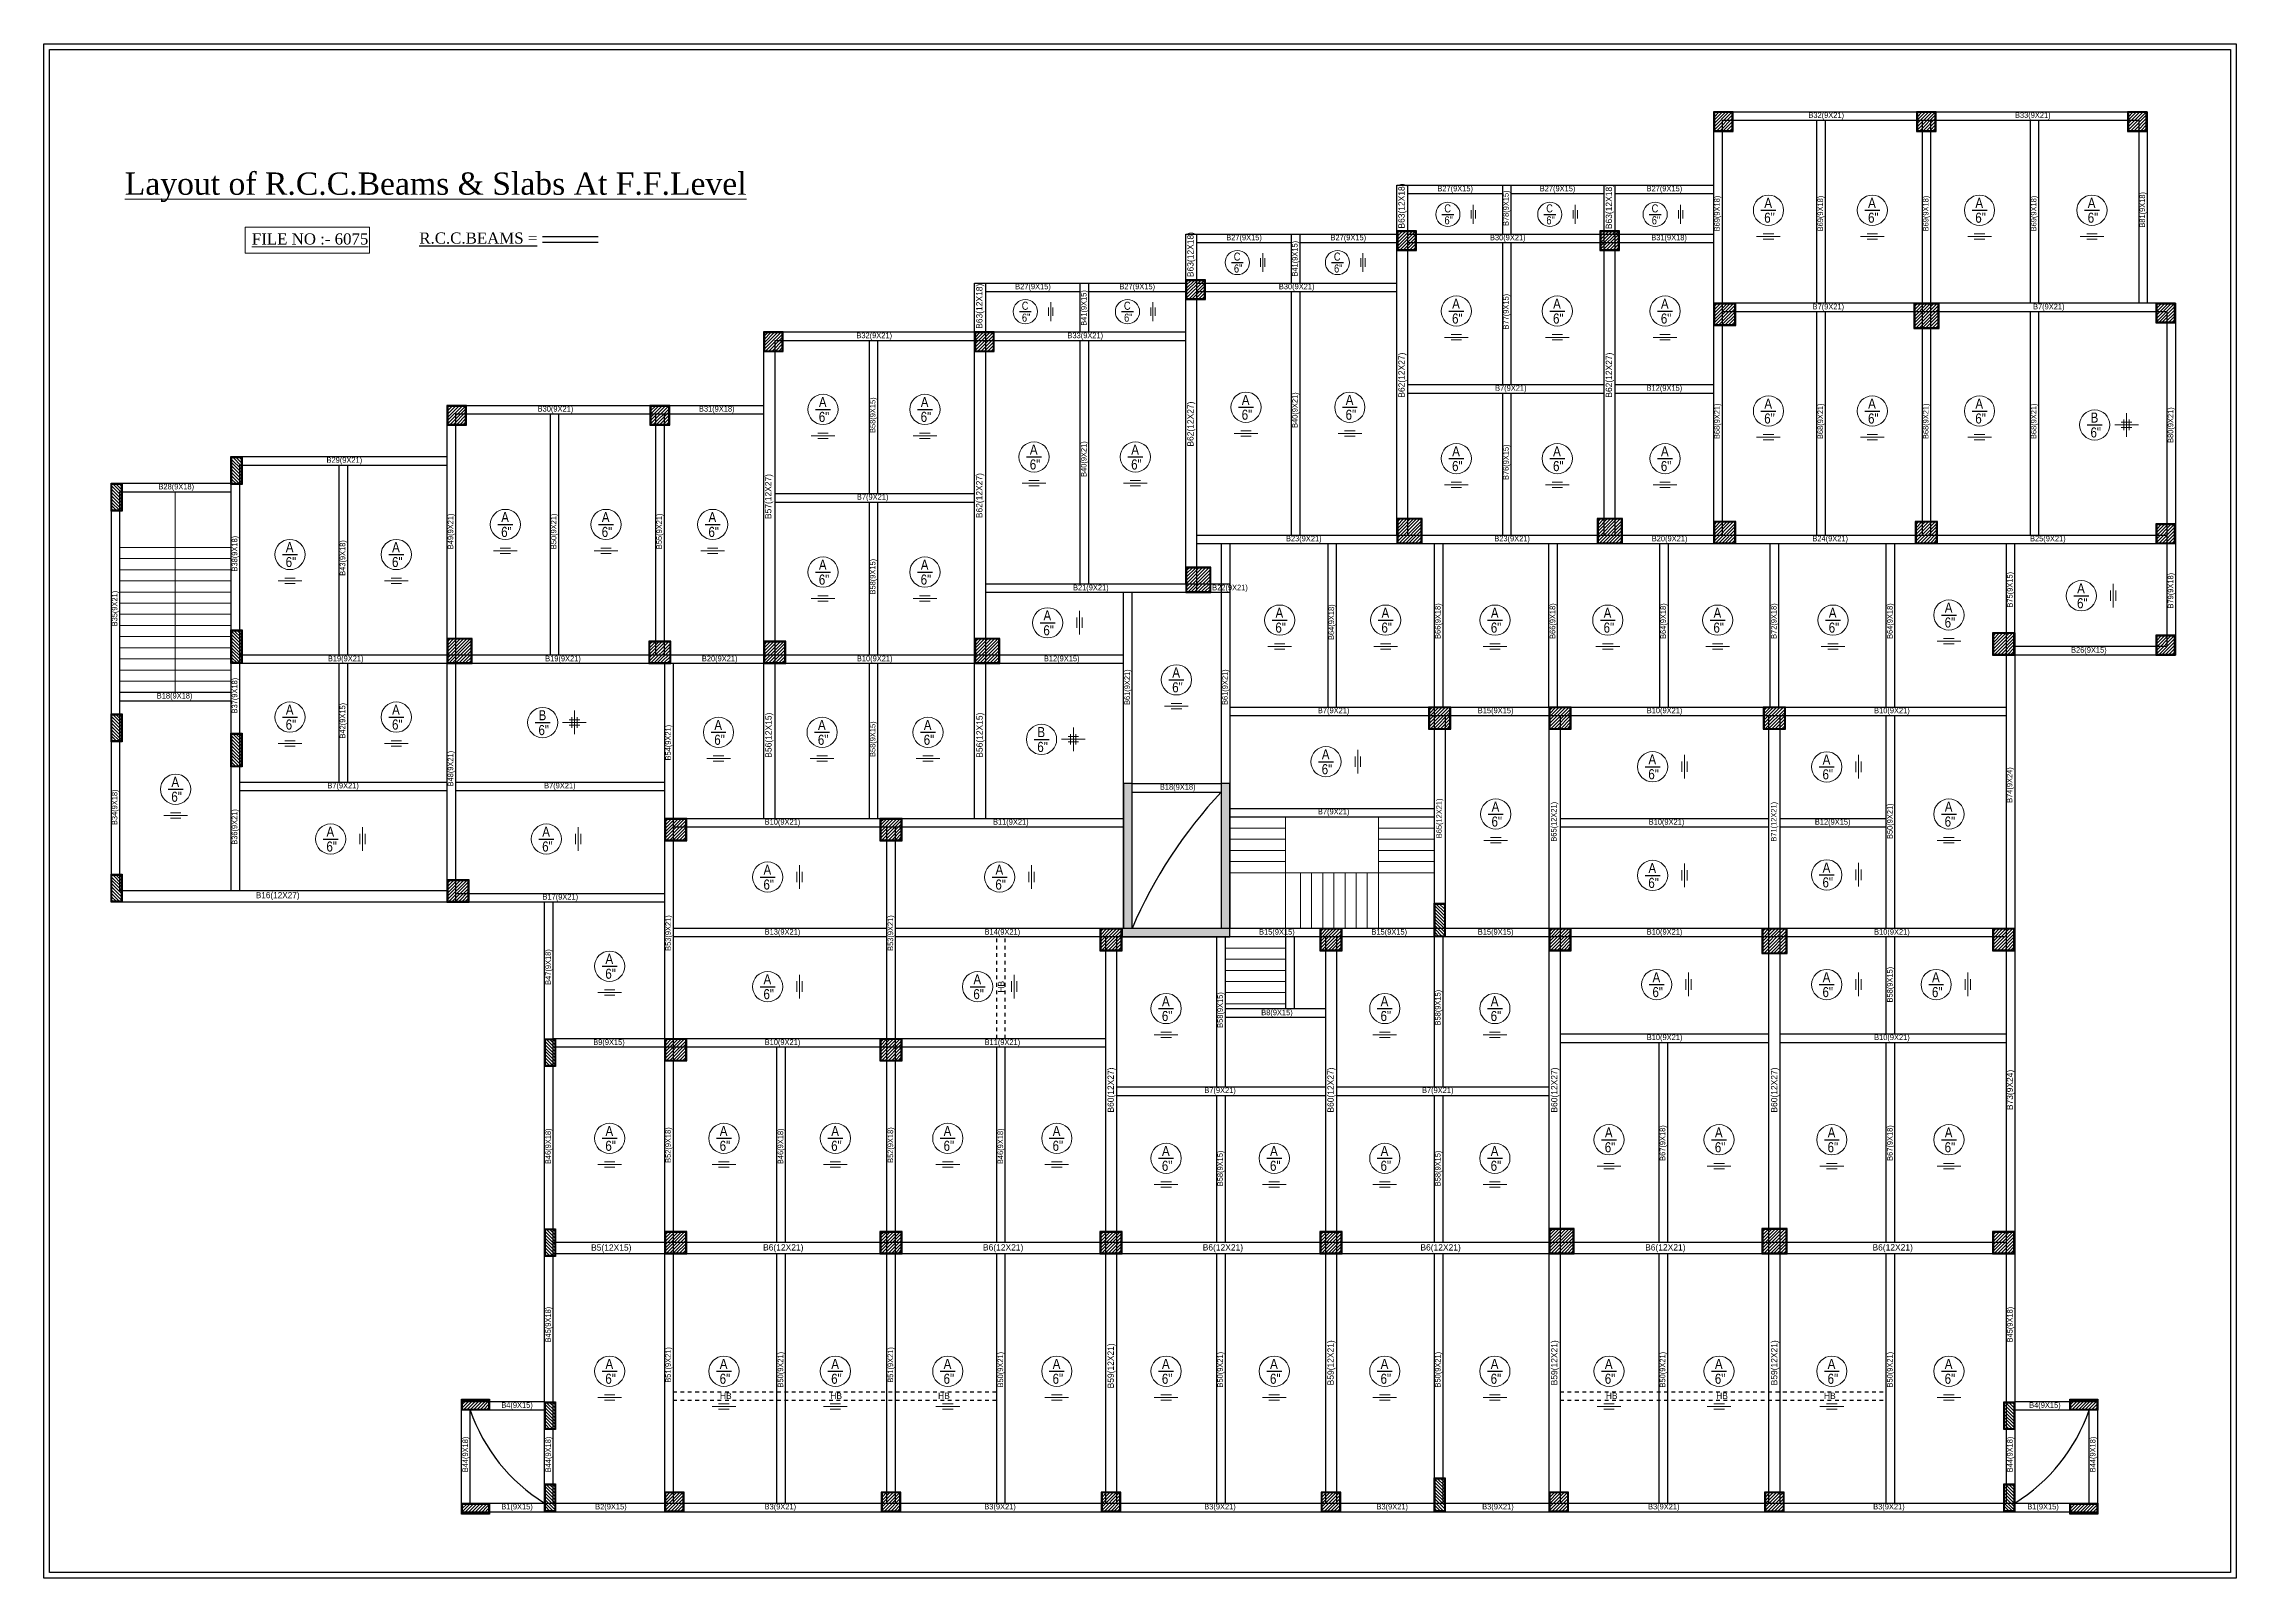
# Model space of a CAD drawing. Header units: metres. Extents: x 0 to 8495, y 0 to 3455.
# Drawn here: x 8435.9 to 8495, y 227.3 to 268.6 of the extents above; entities that cross this region are included whole.
import ezdxf
from ezdxf.enums import TextEntityAlignment as Align

# ---------------------------------------------------------------- set-up
doc = ezdxf.new("R2010")
doc.units = ezdxf.units.M
doc.header["$MEASUREMENT"] = 0
doc.linetypes.add('DASH2', pattern=[0.375, 0.25, -0.125])
doc.linetypes.add('DASHED2', pattern=[0.375, 0.25, -0.125])
doc.layers.get('0').update_dxf_attribs({"lineweight": 18})
for name, color, linetype, lineweight in [('BEAM', 82, 'Continuous', 30), ('BEAM TEXT', 7, 'Continuous', 25), ('Columns', 12, 'Continuous', 25)]:
    doc.layers.add(name, color=color, linetype=linetype, lineweight=lineweight)
for name, color, linetype in [('SLAB', 90, 'Continuous'), ('SLAB-TAX', 7, 'Continuous'), ('Title', 7, 'Continuous')]:
    doc.layers.add(name, color=color, linetype=linetype)
doc.styles.get("Standard").update_dxf_attribs({"font": 'ARIALN.TTF', "height": 0.2})
doc.styles.add('Times New Roman', font='times.ttf')

msp = doc.modelspace()

# ---------------------------------------------------------------- texts
at = {"style": 'Times New Roman'}
msp.add_text('%%UFILE NO :- 6075', height=0.3, dxfattribs=at).set_placement((8441.542, 263.167))
at = {"layer": 'BEAM', "style": 'Times New Roman'}
msp.add_text('%%UR.C.C.BEAMS =', height=0.3, dxfattribs=at).set_placement((8446.049, 263.19))
at = {"layer": 'BEAM TEXT', "attachment_point": 1}
for s, width, insert, char_height in [('\\pi0.01008;{\\fCentury Gothic|b0|i0|c0|p34;\\C7;B32(9X21)}', 0.95422, (8483.432, 266.726), 0.15), ('\\pi0.01008;{\\fCentury Gothic|b0|i0|c0|p34;\\C7;B33(9X21)}', 0.95422, (8488.993, 266.726), 0.15), ('\\pi0.01008;{\\fCentury Gothic|b0|i0|c0|p34;\\C7;B27(9X15)}', 0.95422, (8473.444, 264.749), 0.15), ('\\pi0.01008;{\\fCentury Gothic|b0|i0|c0|p34;\\C7;B27(9X15)}', 0.95422, (8476.2, 264.749), 0.15), ('\\pi0.01008;{\\fCentury Gothic|b0|i0|c0|p34;\\C7;B27(9X15)}', 0.95422, (8479.076, 264.749), 0.15), ('\\pi0.01008;{\\fCentury Gothic|b0|i0|c0|p34;\\C7;B27(9X15)}', 0.95422, (8467.761, 263.431), 0.15), ('\\pi0.01008;{\\fCentury Gothic|b0|i0|c0|p34;\\C7;B27(9X15)}', 0.95422, (8470.567, 263.431), 0.15), ('\\pi0.01008;{\\fCentury Gothic|b0|i0|c0|p34;\\C7;B30(9X21)}', 0.95422, (8474.86, 263.431), 0.15), ('\\pi0.01008;{\\fCentury Gothic|b0|i0|c0|p34;\\C7;B31(9X18)}', 0.95422, (8479.202, 263.431), 0.15), ('\\pi0.01008;{\\fCentury Gothic|b0|i0|c0|p34;\\C7;B27(9X15)}', 0.95422, (8462.079, 262.113), 0.15), ('\\pi0.01008;{\\fCentury Gothic|b0|i0|c0|p34;\\C7;B27(9X15)}', 0.95422, (8464.885, 262.113), 0.15), ('\\pi0.01008;{\\fCentury Gothic|b0|i0|c0|p34;\\C7;B30(9X21)}', 0.95422, (8469.177, 262.113), 0.15), ('\\pi0.01008;{\\fCentury Gothic|b0|i0|c0|p34;\\C7;B7(9X21)}', 0.83848, (8483.544, 261.57), 0.15), ('\\pi0.01008;{\\fCentury Gothic|b0|i0|c0|p34;\\C7;B7(9X21)}', 0.83848, (8489.479, 261.57), 0.15), ('\\pi0.01008;{\\fCentury Gothic|b0|i0|c0|p34;\\C7;B32(9X21)}', 0.95422, (8457.805, 260.795), 0.15), ('\\pi0.01008;{\\fCentury Gothic|b0|i0|c0|p34;\\C7;B33(9X21)}', 0.95422, (8463.487, 260.795), 0.15), ('\\pi0.01008;{\\fCentury Gothic|b0|i0|c0|p34;\\C7;B7(9X21)}', 0.83848, (8474.997, 259.379), 0.15), ('\\pi0.01008;{\\fCentury Gothic|b0|i0|c0|p34;\\C7;B12(9X15)}', 0.95422, (8479.076, 259.379), 0.15), ('\\pi0.01008;{\\fCentury Gothic|b0|i0|c0|p34;\\C7;B30(9X21)}', 0.95422, (8449.224, 258.818), 0.15), ('\\pi0.01008;{\\fCentury Gothic|b0|i0|c0|p34;\\C7;B31(9X18)}', 0.95422, (8453.566, 258.818), 0.15), ('\\pi0.01008;{\\fCentury Gothic|b0|i0|c0|p34;\\C7;B29(9X21)}', 0.95422, (8443.541, 257.44), 0.15), ('\\pi0.01008;{\\fCentury Gothic|b0|i0|c0|p34;\\C7;B28(9X18)}', 0.95422, (8439.016, 256.724), 0.15), ('\\pi0.01008;{\\fCentury Gothic|b0|i0|c0|p34;\\C7;B7(9X21)}', 0.83848, (8457.818, 256.446), 0.15), ('\\pi0.01008;{\\fCentury Gothic|b0|i0|c0|p34;\\C7;B23(9X21)}', 0.95422, (8469.369, 255.326), 0.15), ('\\pi0.01008;{\\fCentury Gothic|b0|i0|c0|p34;\\C7;B23(9X21)}', 0.95422, (8474.976, 255.326), 0.15), ('\\pi0.01008;{\\fCentury Gothic|b0|i0|c0|p34;\\C7;B20(9X21)}', 0.95422, (8479.216, 255.326), 0.15), ('\\pi0.01008;{\\fCentury Gothic|b0|i0|c0|p34;\\C7;B24(9X21)}', 0.95422, (8483.539, 255.326), 0.15), ('\\pi0.01008;{\\fCentury Gothic|b0|i0|c0|p34;\\C7;B25(9X21)}', 0.95422, (8489.398, 255.326), 0.15), ('\\pi0.01008;{\\fCentury Gothic|b0|i0|c0|p34;\\C7;B21(9X21)}', 0.95422, (8463.636, 254.008), 0.15), ('\\pi0.01008;{\\fCentury Gothic|b0|i0|c0|p34;\\C7;B22(9X21)}', 0.95422, (8467.382, 254.008), 0.15), ('\\pi0.01008;{\\fCentury Gothic|b0|i0|c0|p34;\\C7;B19(9X21)}', 0.95422, (8443.578, 252.096), 0.15), ('\\pi0.01008;{\\fCentury Gothic|b0|i0|c0|p34;\\C7;B19(9X21)}', 0.95422, (8449.427, 252.096), 0.15), ('\\pi0.01008;{\\fCentury Gothic|b0|i0|c0|p34;\\C7;B20(9X21)}', 0.95422, (8453.645, 252.096), 0.15), ('\\pi0.01008;{\\fCentury Gothic|b0|i0|c0|p34;\\C7;B10(9X21)}', 0.95422, (8457.818, 252.096), 0.15), ('\\pi0.01008;{\\fCentury Gothic|b0|i0|c0|p34;\\C7;B12(9X15)}', 0.95422, (8462.853, 252.096), 0.15), ('\\pi0.01008;{\\fCentury Gothic|b0|i0|c0|p34;\\C7;B26(9X15)}', 0.95422, (8490.502, 252.328), 0.15), ('\\pi0.01008;{\\fCentury Gothic|b0|i0|c0|p34;\\C7;B18(9X18)}', 0.95422, (8438.972, 251.094), 0.15), ('\\pi0.01008;{\\fCentury Gothic|b0|i0|c0|p34;\\C7;B7(9X21)}', 0.83848, (8470.228, 250.698), 0.15), ('\\pi0.01008;{\\fCentury Gothic|b0|i0|c0|p34;\\C7;B15(9X15)}', 0.95422, (8474.533, 250.698), 0.15), ('\\pi0.01008;{\\fCentury Gothic|b0|i0|c0|p34;\\C7;B10(9X21)}', 0.95422, (8479.08, 250.698), 0.15), ('\\pi0.01008;{\\fCentury Gothic|b0|i0|c0|p34;\\C7;B10(9X21)}', 0.95422, (8485.2, 250.698), 0.15), ('\\pi0.01008;{\\fCentury Gothic|b0|i0|c0|p34;\\C7;B7(9X21)}', 0.83848, (8443.563, 248.676), 0.15), ('\\pi0.01008;{\\fCentury Gothic|b0|i0|c0|p34;\\C7;B7(9X21)}', 0.83848, (8449.398, 248.676), 0.15), ('\\pi0.01008;{\\fCentury Gothic|b0|i0|c0|p34;\\C7;B18(9X18)}', 0.95422, (8465.975, 248.638), 0.15), ('\\pi0.01008;{\\fCentury Gothic|b0|i0|c0|p34;\\C7;B7(9X21)}', 0.83848, (8470.228, 247.975), 0.15), ('\\pi0.01008;{\\fCentury Gothic|b0|i0|c0|p34;\\C7;B10(9X21)}', 0.95422, (8455.335, 247.698), 0.15), ('\\pi0.01008;{\\fCentury Gothic|b0|i0|c0|p34;\\C7;B11(9X21)}', 0.95422, (8461.482, 247.698), 0.15), ('\\pi0.01008;{\\fCentury Gothic|b0|i0|c0|p34;\\C7;B10(9X21)}', 0.95422, (8479.132, 247.698), 0.15), ('\\pi0.01008;{\\fCentury Gothic|b0|i0|c0|p34;\\C7;B12(9X15)}', 0.95422, (8483.606, 247.698), 0.15), ('\\pi0.011088;{\\fCentury Gothic|b0|i0|c0|p34;\\C7;B16(12X27)}', 1.17695, (8441.637, 245.733), 0.165), ('\\pi0.01008;{\\fCentury Gothic|b0|i0|c0|p34;\\C7;B17(9X21)}', 0.95422, (8449.354, 245.681), 0.15), ('\\pi0.01008;{\\fCentury Gothic|b0|i0|c0|p34;\\C7;B13(9X21)}', 0.95422, (8455.335, 244.738), 0.15), ('\\pi0.01008;{\\fCentury Gothic|b0|i0|c0|p34;\\C7;B14(9X21)}', 0.95422, (8461.255, 244.738), 0.15), ('\\pi0.01008;{\\fCentury Gothic|b0|i0|c0|p34;\\C7;B15(9X15)}', 0.95422, (8468.644, 244.738), 0.15), ('\\pi0.01008;{\\fCentury Gothic|b0|i0|c0|p34;\\C7;B15(9X15)}', 0.95422, (8471.669, 244.738), 0.15), ('\\pi0.01008;{\\fCentury Gothic|b0|i0|c0|p34;\\C7;B15(9X15)}', 0.95422, (8474.533, 244.738), 0.15), ('\\pi0.01008;{\\fCentury Gothic|b0|i0|c0|p34;\\C7;B10(9X21)}', 0.95422, (8479.08, 244.738), 0.15), ('\\pi0.01008;{\\fCentury Gothic|b0|i0|c0|p34;\\C7;B10(9X21)}', 0.95422, (8485.2, 244.738), 0.15), ('\\pi0.067949;{\\fCentury Gothic|b0|i0|c0|p34;\\C7;B8(9X15)}', 0.95422, (8468.644, 242.568), 0.15), ('\\pi0.01008;{\\fCentury Gothic|b0|i0|c0|p34;\\C7;B9(9X15)}', 0.83848, (8450.72, 241.768), 0.15), ('\\pi0.01008;{\\fCentury Gothic|b0|i0|c0|p34;\\C7;B10(9X21)}', 0.95422, (8455.335, 241.768), 0.15), ('\\pi0.01008;{\\fCentury Gothic|b0|i0|c0|p34;\\C7;B11(9X21)}', 0.95422, (8461.255, 241.768), 0.15), ('\\pi0.01008;{\\fCentury Gothic|b0|i0|c0|p34;\\C7;B10(9X21)}', 0.95422, (8479.08, 241.898), 0.15), ('\\pi0.01008;{\\fCentury Gothic|b0|i0|c0|p34;\\C7;B10(9X21)}', 0.95422, (8485.2, 241.898), 0.15), ('\\pi0.01008;{\\fCentury Gothic|b0|i0|c0|p34;\\C7;B7(9X21)}', 0.83848, (8467.17, 240.473), 0.15), ('\\pi0.01008;{\\fCentury Gothic|b0|i0|c0|p34;\\C7;B7(9X21)}', 0.83848, (8473.03, 240.473), 0.15), ('\\pi0.011424;{\\fCentury Gothic|b0|i0|c0|p34;\\C7;B5(12X15)}', 1.08145, (8450.661, 236.248), 0.17), ('\\pi-0.032816;{\\fCentury Gothic|b0|i0|c0|p34;\\C7;B6(12X21)}', 0.99297, (8455.335, 236.253), 0.17), ('\\pi-0.032816;{\\fCentury Gothic|b0|i0|c0|p34;\\C7;B6(12X21)}', 0.99297, (8461.255, 236.253), 0.17), ('\\pi-0.032816;{\\fCentury Gothic|b0|i0|c0|p34;\\C7;B6(12X21)}', 0.99297, (8467.17, 236.253), 0.17), ('\\pi-0.032816;{\\fCentury Gothic|b0|i0|c0|p34;\\C7;B6(12X21)}', 0.99297, (8473.03, 236.253), 0.17), ('\\pi-0.032816;{\\fCentury Gothic|b0|i0|c0|p34;\\C7;B6(12X21)}', 0.99297, (8479.08, 236.253), 0.17), ('\\pi-0.032816;{\\fCentury Gothic|b0|i0|c0|p34;\\C7;B6(12X21)}', 0.99297, (8485.2, 236.253), 0.17), ('\\pi0.01008;{\\fCentury Gothic|b0|i0|c0|p34;\\C7;B4(9X15)}', 0.83848, (8448.245, 231.997), 0.15), ('\\pi0.011078;{\\fCentury Gothic|b0|i0|c0|p34;\\C7;HB}', 0.28634, (8454.13, 232.256), 0.17), ('\\pi0.011078;{\\fCentury Gothic|b0|i0|c0|p34;\\C7;HB}', 0.28634, (8457.101, 232.256), 0.17), ('\\pi0.011078;{\\fCentury Gothic|b0|i0|c0|p34;\\C7;HB}', 0.28634, (8460.002, 232.256), 0.17), ('\\pi0.011078;{\\fCentury Gothic|b0|i0|c0|p34;\\C7;HB}', 0.28634, (8477.978, 232.256), 0.17), ('\\pi0.011078;{\\fCentury Gothic|b0|i0|c0|p34;\\C7;HB}', 0.28634, (8480.949, 232.256), 0.17), ('\\pi0.011078;{\\fCentury Gothic|b0|i0|c0|p34;\\C7;HB}', 0.28634, (8483.85, 232.256), 0.17), ('\\pi0.01008;{\\fCentury Gothic|b0|i0|c0|p34;\\C7;B4(9X15)}', 0.83848, (8489.375, 231.997), 0.15), ('\\pi0.01008;{\\fCentury Gothic|b0|i0|c0|p34;\\C7;B1(9X15)}', 0.83848, (8448.245, 229.263), 0.15), ('\\pi0.01008;{\\fCentury Gothic|b0|i0|c0|p34;\\C7;B2(9X15)}', 0.83848, (8450.773, 229.263), 0.15), ('\\pi0.01008;{\\fCentury Gothic|b0|i0|c0|p34;\\C7;B3(9X21)}', 0.83848, (8455.333, 229.263), 0.15), ('\\pi0.01008;{\\fCentury Gothic|b0|i0|c0|p34;\\C7;B3(9X21)}', 0.83848, (8461.248, 229.263), 0.15), ('\\pi0.01008;{\\fCentury Gothic|b0|i0|c0|p34;\\C7;B3(9X21)}', 0.83848, (8467.168, 229.263), 0.15), ('\\pi0.01008;{\\fCentury Gothic|b0|i0|c0|p34;\\C7;B3(9X21)}', 0.83848, (8471.805, 229.263), 0.15), ('\\pi0.01008;{\\fCentury Gothic|b0|i0|c0|p34;\\C7;B3(9X21)}', 0.83848, (8474.651, 229.263), 0.15), ('\\pi0.01008;{\\fCentury Gothic|b0|i0|c0|p34;\\C7;B3(9X21)}', 0.83848, (8479.115, 229.263), 0.15), ('\\pi0.01008;{\\fCentury Gothic|b0|i0|c0|p34;\\C7;B3(9X21)}', 0.83848, (8485.176, 229.263), 0.15), ('\\pi0.01008;{\\fCentury Gothic|b0|i0|c0|p34;\\C7;B1(9X15)}', 0.83848, (8489.324, 229.263), 0.15)]:
    msp.add_mtext_dynamic_manual_height_columns(s, width=width, gutter_width=45, heights=[0], dxfattribs=dict(at, insert=insert, char_height=char_height))
at = {"layer": 'BEAM TEXT', "attachment_point": 1, "rotation": 90}
for s, width, insert, char_height in [('\\pi0.011424;{\\fCentury Gothic|b0|i0|c0|p34;\\C7;B63(12X18)}', 1.21262, (8472.403, 263.585), 0.17), ('\\pi0.01008;{\\fCentury Gothic|b0|i0|c0|p34;\\C7;B78(9X15)}', 0.95422, (8475.224, 263.655), 0.15), ('\\pi0.011424;{\\fCentury Gothic|b0|i0|c0|p34;\\C7;B63(12X18)}', 1.21262, (8477.985, 263.569), 0.17), ('\\pi0.01008;{\\fCentury Gothic|b0|i0|c0|p34;\\C7;B69(9X18)}', 0.95422, (8480.906, 263.511), 0.15), ('\\pi0.01008;{\\fCentury Gothic|b0|i0|c0|p34;\\C7;B69(9X18)}', 0.95422, (8483.687, 263.511), 0.15), ('\\pi0.01008;{\\fCentury Gothic|b0|i0|c0|p34;\\C7;B69(9X18)}', 0.95422, (8486.524, 263.511), 0.15), ('\\pi0.01008;{\\fCentury Gothic|b0|i0|c0|p34;\\C7;B69(9X18)}', 0.95422, (8489.43, 263.511), 0.15), ('\\pi0.01008;{\\fCentury Gothic|b0|i0|c0|p34;\\C7;B81(9X18)}', 0.95422, (8492.354, 263.611), 0.15), ('\\pi0.011424;{\\fCentury Gothic|b0|i0|c0|p34;\\C7;B63(12X18)}', 1.21262, (8466.72, 262.278), 0.17), ('\\pi0.01008;{\\fCentury Gothic|b0|i0|c0|p34;\\C7;B41(9X15)}', 0.95422, (8469.541, 262.295), 0.15), ('\\pi-0.11777;{\\fCentury Gothic|b0|i0|c0|p34;\\C7;B63(12X18)}', 0.95422, (8461.038, 261.015), 0.17), ('\\pi0.01008;{\\fCentury Gothic|b0|i0|c0|p34;\\C7;B41(9X15)}', 0.95422, (8463.859, 260.969), 0.15), ('\\pi0.01008;{\\fCentury Gothic|b0|i0|c0|p34;\\C7;B77(9X15)}', 0.95422, (8475.224, 260.868), 0.15), ('\\pi0.011424;{\\fCentury Gothic|b0|i0|c0|p34;\\C7;B62(12X27)}', 1.21262, (8472.403, 259.032), 0.17), ('\\pi0.011424;{\\fCentury Gothic|b0|i0|c0|p34;\\C7;B62(12X27)}', 1.21262, (8477.985, 259.032), 0.17), ('\\pi0.01008;{\\fCentury Gothic|b0|i0|c0|p34;\\C7;B40(9X21)}', 0.95422, (8469.541, 258.218), 0.15), ('\\pi0.01008;{\\fCentury Gothic|b0|i0|c0|p34;\\C7;B58(9X15)}', 0.95422, (8458.177, 258.083), 0.15), ('\\pi0.011424;{\\fCentury Gothic|b0|i0|c0|p34;\\C7;B62(12X27)}', 1.21262, (8466.72, 257.714), 0.17), ('\\pi0.01008;{\\fCentury Gothic|b0|i0|c0|p34;\\C7;B68(9X21)}', 0.95422, (8480.906, 257.919), 0.15), ('\\pi0.01008;{\\fCentury Gothic|b0|i0|c0|p34;\\C7;B68(9X21)}', 0.95422, (8483.687, 257.919), 0.15), ('\\pi0.01008;{\\fCentury Gothic|b0|i0|c0|p34;\\C7;B68(9X21)}', 0.95422, (8486.524, 257.919), 0.15), ('\\pi0.01008;{\\fCentury Gothic|b0|i0|c0|p34;\\C7;B68(9X21)}', 0.95422, (8489.43, 257.919), 0.15), ('\\pi0.01008;{\\fCentury Gothic|b0|i0|c0|p34;\\C7;B80(9X21)}', 0.95422, (8493.115, 257.815), 0.15), ('\\pi0.01008;{\\fCentury Gothic|b0|i0|c0|p34;\\C7;B40(9X21)}', 0.95422, (8463.859, 256.9), 0.15), ('\\pi0.01008;{\\fCentury Gothic|b0|i0|c0|p34;\\C7;B76(9X15)}', 0.95422, (8475.224, 256.816), 0.15), ('\\pi-0.11777;{\\fCentury Gothic|b0|i0|c0|p34;\\C7;B57(12X27)}', 0.95422, (8455.355, 255.893), 0.17), ('\\pi-0.11777;{\\fCentury Gothic|b0|i0|c0|p34;\\C7;B62(12X27)}', 0.95422, (8461.038, 255.917), 0.17), ('\\pi0.01008;{\\fCentury Gothic|b0|i0|c0|p34;\\C7;B49(9X21)}', 0.95422, (8446.812, 254.955), 0.15), ('\\pi0.01008;{\\fCentury Gothic|b0|i0|c0|p34;\\C7;B50(9X21)}', 0.95422, (8449.588, 254.955), 0.15), ('\\pi0.01008;{\\fCentury Gothic|b0|i0|c0|p34;\\C7;B55(9X21)}', 0.95422, (8452.429, 254.955), 0.15), ('\\pi0.01008;{\\fCentury Gothic|b0|i0|c0|p34;\\C7;B38(9X18)}', 0.95422, (8440.999, 254.354), 0.15), ('\\pi0.01008;{\\fCentury Gothic|b0|i0|c0|p34;\\C7;B43(9X18)}', 0.95422, (8443.906, 254.238), 0.15), ('\\pi0.01008;{\\fCentury Gothic|b0|i0|c0|p34;\\C7;B58(9X15)}', 0.95422, (8458.177, 253.734), 0.15), ('\\pi0.01008;{\\fCentury Gothic|b0|i0|c0|p34;\\C7;B35(9X21)}', 0.95422, (8437.769, 252.876), 0.15), ('\\pi0.01008;{\\fCentury Gothic|b0|i0|c0|p34;\\C7;B75(9X15)}', 0.95422, (8488.789, 253.382), 0.15), ('\\pi0.01008;{\\fCentury Gothic|b0|i0|c0|p34;\\C7;B79(9X18)}', 0.95422, (8493.115, 253.357), 0.15), ('\\pi0.01008;{\\fCentury Gothic|b0|i0|c0|p34;\\C7;B64(9X18)}', 0.95422, (8470.524, 252.51), 0.15), ('\\pi0.01008;{\\fCentury Gothic|b0|i0|c0|p34;\\C7;B66(9X18)}', 0.95422, (8473.389, 252.538), 0.15), ('\\pi0.01008;{\\fCentury Gothic|b0|i0|c0|p34;\\C7;B66(9X18)}', 0.95422, (8476.479, 252.538), 0.15), ('\\pi0.01008;{\\fCentury Gothic|b0|i0|c0|p34;\\C7;B64(9X18)}', 0.95422, (8479.457, 252.538), 0.15), ('\\pi0.01008;{\\fCentury Gothic|b0|i0|c0|p34;\\C7;B72(9X18)}', 0.95422, (8482.434, 252.538), 0.15), ('\\pi0.01008;{\\fCentury Gothic|b0|i0|c0|p34;\\C7;B64(9X18)}', 0.95422, (8485.559, 252.538), 0.15), ('\\pi0.01008;{\\fCentury Gothic|b0|i0|c0|p34;\\C7;B37(9X18)}', 0.95422, (8440.999, 250.532), 0.15), ('\\pi0.01008;{\\fCentury Gothic|b0|i0|c0|p34;\\C7;B61(9X21)}', 0.95422, (8465.027, 250.76), 0.15), ('\\pi0.01008;{\\fCentury Gothic|b0|i0|c0|p34;\\C7;B61(9X21)}', 0.95422, (8467.659, 250.76), 0.15), ('\\pi0.01008;{\\fCentury Gothic|b0|i0|c0|p34;\\C7;B42(9X15)}', 0.95422, (8443.906, 249.856), 0.15), ('\\pi0.011424;{\\fCentury Gothic|b0|i0|c0|p34;\\C7;B56(12X15)}', 1.21262, (8455.361, 249.339), 0.17), ('\\pi0.01008;{\\fCentury Gothic|b0|i0|c0|p34;\\C7;B58(9X15)}', 0.95422, (8458.177, 249.36), 0.15), ('\\pi0.011424;{\\fCentury Gothic|b0|i0|c0|p34;\\C7;B56(12X15)}', 1.21262, (8461.043, 249.339), 0.17), ('\\pi0.01008;{\\fCentury Gothic|b0|i0|c0|p34;\\C7;B54(9X21)}', 0.95422, (8452.669, 249.266), 0.15), ('\\pi0.01008;{\\fCentury Gothic|b0|i0|c0|p34;\\C7;B48(9X21)}', 0.95422, (8446.812, 248.567), 0.15), ('\\pi0.01008;{\\fCentury Gothic|b0|i0|c0|p34;\\C7;B74(9X24)}', 0.95422, (8488.782, 248.124), 0.15), ('\\pi0.01008;{\\fCentury Gothic|b0|i0|c0|p34;\\C7;B34(9X18)}', 0.95422, (8437.769, 247.526), 0.15), ('\\pi0.01008;{\\fCentury Gothic|b0|i0|c0|p34;\\C7;B36(9X21)}', 0.95422, (8440.999, 246.997), 0.15), ('\\pi-0.047788;{\\fCentury Gothic|b0|i0|c0|p34;\\C7;B65(12X21)}', 0.95422, (8473.423, 247.23), 0.15), ('\\pi-0.047788;{\\fCentury Gothic|b0|i0|c0|p34;\\C7;B65(12X21)}', 0.95422, (8476.513, 247.138), 0.15), ('\\pi-0.047788;{\\fCentury Gothic|b0|i0|c0|p34;\\C7;B71(12X21)}', 0.95422, (8482.433, 247.138), 0.15), ('\\pi0.01008;{\\fCentury Gothic|b0|i0|c0|p34;\\C7;B50(9X21)}', 0.95422, (8485.559, 247.151), 0.15), ('\\pi0.01008;{\\fCentury Gothic|b0|i0|c0|p34;\\C7;B53(9X21)}', 0.95422, (8452.669, 244.139), 0.15), ('\\pi0.01008;{\\fCentury Gothic|b0|i0|c0|p34;\\C7;B53(9X21)}', 0.95422, (8458.654, 244.139), 0.15), ('\\pi0.01008;{\\fCentury Gothic|b0|i0|c0|p34;\\C7;B47(9X18)}', 0.95422, (8449.439, 243.225), 0.15), ('\\pi0.011078;{\\fCentury Gothic|b0|i0|c0|p34;\\C7;HB}', 0.28634, (8461.628, 243.014), 0.17), ('\\pi0.01008;{\\fCentury Gothic|b0|i0|c0|p34;\\C7;B58(9X15)}', 0.95422, (8485.559, 242.751), 0.15), ('\\pi0.01008;{\\fCentury Gothic|b0|i0|c0|p34;\\C7;B58(9X15)}', 0.95422, (8467.529, 242.068), 0.15), ('\\pi0.01008;{\\fCentury Gothic|b0|i0|c0|p34;\\C7;B58(9X15)}', 0.95422, (8473.389, 242.132), 0.15), ('\\pi-0.059906;{\\fCentury Gothic|b0|i0|c0|p34;\\C7;B60(12X27)}', 1.06996, (8464.575, 239.856), 0.17), ('\\pi-0.059906;{\\fCentury Gothic|b0|i0|c0|p34;\\C7;B60(12X27)}', 1.06996, (8470.495, 239.856), 0.17), ('\\pi-0.059906;{\\fCentury Gothic|b0|i0|c0|p34;\\C7;B60(12X27)}', 1.06996, (8476.515, 239.856), 0.17), ('\\pi-0.059906;{\\fCentury Gothic|b0|i0|c0|p34;\\C7;B60(12X27)}', 1.06996, (8482.435, 239.856), 0.17), ('\\pi0.0056786;{\\fCentury Gothic|b0|i0|c0|p34;\\C7;B73(9X24)}', 1.06996, (8488.778, 239.856), 0.17), ('\\pi0.01008;{\\fCentury Gothic|b0|i0|c0|p34;\\C7;B46(9X18)}', 0.95422, (8449.439, 238.4), 0.15), ('\\pi0.01008;{\\fCentury Gothic|b0|i0|c0|p34;\\C7;B52(9X18)}', 0.95422, (8452.669, 238.431), 0.15), ('\\pi0.01008;{\\fCentury Gothic|b0|i0|c0|p34;\\C7;B46(9X18)}', 0.95422, (8455.694, 238.4), 0.15), ('\\pi0.01008;{\\fCentury Gothic|b0|i0|c0|p34;\\C7;B52(9X18)}', 0.95422, (8458.654, 238.431), 0.15), ('\\pi0.01008;{\\fCentury Gothic|b0|i0|c0|p34;\\C7;B46(9X18)}', 0.95422, (8461.614, 238.4), 0.15), ('\\pi0.01008;{\\fCentury Gothic|b0|i0|c0|p34;\\C7;B67(9X18)}', 0.95422, (8479.439, 238.486), 0.15), ('\\pi0.01008;{\\fCentury Gothic|b0|i0|c0|p34;\\C7;B67(9X18)}', 0.95422, (8485.559, 238.486), 0.15), ('\\pi0.01008;{\\fCentury Gothic|b0|i0|c0|p34;\\C7;B58(9X15)}', 0.95422, (8467.529, 237.803), 0.15), ('\\pi0.01008;{\\fCentury Gothic|b0|i0|c0|p34;\\C7;B58(9X15)}', 0.95422, (8473.389, 237.803), 0.15), ('\\pi0.01008;{\\fCentury Gothic|b0|i0|c0|p34;\\C7;B45(9X18)}', 0.95422, (8449.439, 233.598), 0.15), ('\\pi0.01008;{\\fCentury Gothic|b0|i0|c0|p34;\\C7;B45(9X18)}', 0.95422, (8488.79, 233.598), 0.15), ('\\pi0.01008;{\\fCentury Gothic|b0|i0|c0|p34;\\C7;B51(9X21)}', 0.95422, (8452.669, 232.513), 0.15), ('\\pi0.01008;{\\fCentury Gothic|b0|i0|c0|p34;\\C7;B50(9X21)}', 0.95422, (8455.694, 232.385), 0.15), ('\\pi0.01008;{\\fCentury Gothic|b0|i0|c0|p34;\\C7;B51(9X21)}', 0.95422, (8458.654, 232.513), 0.15), ('\\pi0.01008;{\\fCentury Gothic|b0|i0|c0|p34;\\C7;B50(9X21)}', 0.95422, (8461.614, 232.385), 0.15), ('\\pi-0.059906;{\\fCentury Gothic|b0|i0|c0|p34;\\C7;B59(12X21)}', 1.06996, (8464.575, 232.431), 0.17), ('\\pi0.01008;{\\fCentury Gothic|b0|i0|c0|p34;\\C7;B50(9X21)}', 0.95422, (8467.529, 232.385), 0.15), ('\\pi-0.059906;{\\fCentury Gothic|b0|i0|c0|p34;\\C7;B59(12X21)}', 1.06996, (8470.495, 232.513), 0.17), ('\\pi0.01008;{\\fCentury Gothic|b0|i0|c0|p34;\\C7;B50(9X21)}', 0.95422, (8473.389, 232.385), 0.15), ('\\pi-0.059906;{\\fCentury Gothic|b0|i0|c0|p34;\\C7;B59(12X21)}', 1.06996, (8476.515, 232.513), 0.17), ('\\pi0.01008;{\\fCentury Gothic|b0|i0|c0|p34;\\C7;B50(9X21)}', 0.95422, (8479.439, 232.385), 0.15), ('\\pi-0.059906;{\\fCentury Gothic|b0|i0|c0|p34;\\C7;B59(12X21)}', 1.06996, (8482.435, 232.513), 0.17), ('\\pi0.01008;{\\fCentury Gothic|b0|i0|c0|p34;\\C7;B50(9X21)}', 0.95422, (8485.559, 232.385), 0.15), ('\\pi0.01008;{\\fCentury Gothic|b0|i0|c0|p34;\\C7;B44(9X18)}', 0.95422, (8447.209, 230.102), 0.15), ('\\pi0.01008;{\\fCentury Gothic|b0|i0|c0|p34;\\C7;B44(9X18)}', 0.95422, (8449.439, 230.102), 0.15), ('\\pi0.01008;{\\fCentury Gothic|b0|i0|c0|p34;\\C7;B44(9X18)}', 0.95422, (8488.79, 230.102), 0.15), ('\\pi0.01008;{\\fCentury Gothic|b0|i0|c0|p34;\\C7;B44(9X18)}', 0.95422, (8491.02, 230.102), 0.15)]:
    msp.add_mtext_dynamic_manual_height_columns(s, width=width, gutter_width=45, heights=[0], dxfattribs=dict(at, insert=insert, char_height=char_height))
at = {"layer": 'SLAB-TAX', "color": 7, "linetype": 'DASHED2', "lineweight": 9, "attachment_point": 5}
for s, insert, char_height, width in [('A', (8482.359, 264.288), 0.271, 0.25604), ('A', (8485.153, 264.288), 0.271, 0.25604), ('A', (8488.04, 264.288), 0.271, 0.25604), ('A', (8491.066, 264.288), 0.271, 0.25604), ('C', (8473.731, 264.138), 0.217, 0.20484), ('6"', (8473.759, 263.817), 0.2166, 0.26363), ('C', (8476.474, 264.138), 0.217, 0.20484), ('6"', (8476.502, 263.817), 0.2166, 0.26363), ('C', (8479.311, 264.138), 0.217, 0.20484), ('6"', (8479.339, 263.817), 0.2166, 0.26363), ('6"', (8482.394, 263.887), 0.2707, 0.32953), ('6"', (8485.189, 263.887), 0.2707, 0.32953), ('6"', (8488.076, 263.887), 0.2707, 0.32953), ('6"', (8491.102, 263.887), 0.2707, 0.32953), ('C', (8468.063, 262.84), 0.217, 0.20484), ('6"', (8468.091, 262.519), 0.2166, 0.26363), ('C', (8470.758, 262.84), 0.217, 0.20484), ('6"', (8470.786, 262.519), 0.2166, 0.26363), ('C', (8462.356, 261.517), 0.217, 0.20484), ('C', (8465.106, 261.517), 0.217, 0.20484), ('A', (8473.956, 261.573), 0.271, 0.25604), ('A', (8476.673, 261.573), 0.271, 0.25604), ('A', (8479.576, 261.573), 0.271, 0.25604), ('6"', (8462.384, 261.196), 0.2166, 0.26363), ('6"', (8465.134, 261.196), 0.2166, 0.26363), ('6"', (8473.991, 261.172), 0.2707, 0.32953), ('6"', (8476.709, 261.172), 0.2707, 0.32953), ('6"', (8479.611, 261.172), 0.2707, 0.32953), ('A', (8468.293, 258.984), 0.271, 0.25604), ('A', (8471.09, 258.984), 0.271, 0.25604), ('A', (8456.908, 258.925), 0.271, 0.25604), ('6"', (8456.944, 258.524), 0.2707, 0.32953), ('A', (8459.651, 258.925), 0.271, 0.25604), ('6"', (8459.686, 258.524), 0.2707, 0.32953), ('6"', (8468.328, 258.583), 0.2707, 0.32953), ('6"', (8471.125, 258.583), 0.2707, 0.32953), ('A', (8482.359, 258.883), 0.271, 0.25604), ('6"', (8482.394, 258.481), 0.2707, 0.32953), ('A', (8485.153, 258.883), 0.271, 0.25604), ('6"', (8485.189, 258.481), 0.2707, 0.32953), ('A', (8488.04, 258.883), 0.271, 0.25604), ('6"', (8488.076, 258.481), 0.2707, 0.32953), ('B', (8491.141, 258.507), 0.271, 0.25604), ('6"', (8491.177, 258.106), 0.2707, 0.32953), ('A', (8462.588, 257.646), 0.271, 0.25604), ('6"', (8462.623, 257.244), 0.2707, 0.32953), ('A', (8465.317, 257.646), 0.271, 0.25604), ('6"', (8465.352, 257.244), 0.2707, 0.32953), ('A', (8473.956, 257.602), 0.271, 0.25604), ('6"', (8473.991, 257.2), 0.2707, 0.32953), ('A', (8476.673, 257.602), 0.271, 0.25604), ('6"', (8476.709, 257.2), 0.2707, 0.32953), ('A', (8479.576, 257.602), 0.271, 0.25604), ('6"', (8479.611, 257.2), 0.2707, 0.32953), ('A', (8448.357, 255.828), 0.271, 0.25604), ('6"', (8448.393, 255.427), 0.2707, 0.32953), ('A', (8451.065, 255.828), 0.271, 0.25604), ('6"', (8451.1, 255.427), 0.2707, 0.32953), ('A', (8453.937, 255.828), 0.271, 0.25604), ('6"', (8453.973, 255.427), 0.2707, 0.32953), ('A', (8442.558, 255.019), 0.271, 0.25604), ('A', (8445.419, 255.019), 0.271, 0.25604), ('6"', (8442.593, 254.617), 0.2707, 0.32953), ('6"', (8445.455, 254.617), 0.2707, 0.32953), ('A', (8456.908, 254.545), 0.271, 0.25604), ('A', (8459.651, 254.545), 0.271, 0.25604), ('6"', (8456.944, 254.144), 0.2707, 0.32953), ('6"', (8459.686, 254.144), 0.2707, 0.32953), ('A', (8490.78, 253.909), 0.271, 0.25604), ('A', (8462.954, 253.18), 0.271, 0.25604), ('A', (8469.2, 253.252), 0.271, 0.25604), ('A', (8472.054, 253.252), 0.271, 0.25604), ('A', (8474.998, 253.252), 0.271, 0.25604), ('A', (8478.034, 253.252), 0.271, 0.25604), ('A', (8480.992, 253.252), 0.271, 0.25604), ('A', (8484.095, 253.252), 0.271, 0.25604), ('A', (8487.216, 253.39), 0.271, 0.25604), ('6"', (8490.815, 253.507), 0.2707, 0.32953), ('6"', (8462.989, 252.779), 0.2707, 0.32953), ('6"', (8469.235, 252.851), 0.2707, 0.32953), ('6"', (8472.089, 252.851), 0.2707, 0.32953), ('6"', (8475.034, 252.851), 0.2707, 0.32953), ('6"', (8478.07, 252.851), 0.2707, 0.32953), ('6"', (8481.027, 252.851), 0.2707, 0.32953), ('6"', (8484.13, 252.851), 0.2707, 0.32953), ('6"', (8487.251, 252.989), 0.2707, 0.32953), ('A', (8466.422, 251.645), 0.271, 0.25604), ('6"', (8466.457, 251.243), 0.2707, 0.32953), ('A', (8442.558, 250.642), 0.271, 0.25604), ('6"', (8442.593, 250.241), 0.2707, 0.32953), ('A', (8445.419, 250.642), 0.271, 0.25604), ('6"', (8445.455, 250.241), 0.2707, 0.32953), ('6"', (8449.397, 250.093), 0.2707, 0.32953), ('B', (8449.362, 250.494), 0.271, 0.25604), ('A', (8454.094, 250.232), 0.271, 0.25604), ('A', (8456.884, 250.232), 0.271, 0.25604), ('A', (8459.733, 250.232), 0.271, 0.25604), ('6"', (8454.13, 249.831), 0.2707, 0.32953), ('6"', (8456.919, 249.831), 0.2707, 0.32953), ('6"', (8459.768, 249.831), 0.2707, 0.32953), ('6"', (8462.826, 249.639), 0.2707, 0.32953), ('B', (8462.79, 250.04), 0.271, 0.25604), ('A', (8470.447, 249.44), 0.271, 0.25604), ('6"', (8470.482, 249.039), 0.2707, 0.32953), ('A', (8479.239, 249.306), 0.271, 0.25604), ('6"', (8479.274, 248.904), 0.2707, 0.32953), ('A', (8483.928, 249.301), 0.271, 0.25604), ('A', (8439.479, 248.7), 0.271, 0.25604), ('6"', (8483.963, 248.9), 0.2707, 0.32953), ('6"', (8439.515, 248.298), 0.2707, 0.32953), ('A', (8475.018, 248.032), 0.271, 0.25604), ('A', (8487.216, 248.032), 0.271, 0.25604), ('A', (8443.653, 247.359), 0.271, 0.25604), ('A', (8449.461, 247.359), 0.271, 0.25604), ('6"', (8475.053, 247.63), 0.2707, 0.32953), ('6"', (8487.251, 247.63), 0.2707, 0.32953), ('6"', (8443.689, 246.958), 0.2707, 0.32953), ('6"', (8449.497, 246.958), 0.2707, 0.32953), ('A', (8455.418, 246.335), 0.271, 0.25604), ('A', (8461.662, 246.335), 0.271, 0.25604), ('A', (8479.239, 246.379), 0.271, 0.25604), ('6"', (8479.274, 245.978), 0.2707, 0.32953), ('A', (8483.928, 246.393), 0.271, 0.25604), ('6"', (8483.963, 245.992), 0.2707, 0.32953), ('6"', (8455.454, 245.934), 0.2707, 0.32953), ('6"', (8461.697, 245.934), 0.2707, 0.32953), ('A', (8451.163, 243.935), 0.271, 0.25604), ('6"', (8451.198, 243.533), 0.2707, 0.32953), ('A', (8455.418, 243.384), 0.271, 0.25604), ('A', (8461.069, 243.384), 0.271, 0.25604), ('A', (8479.349, 243.44), 0.271, 0.25604), ('6"', (8479.385, 243.039), 0.2707, 0.32953), ('A', (8483.928, 243.44), 0.271, 0.25604), ('6"', (8483.963, 243.039), 0.2707, 0.32953), ('A', (8486.873, 243.44), 0.271, 0.25604), ('6"', (8486.909, 243.039), 0.2707, 0.32953), ('6"', (8455.454, 242.983), 0.2707, 0.32953), ('6"', (8461.104, 242.983), 0.2707, 0.32953), ('A', (8466.144, 242.796), 0.271, 0.25604), ('A', (8472.031, 242.796), 0.271, 0.25604), ('A', (8474.994, 242.796), 0.271, 0.25604), ('6"', (8466.179, 242.394), 0.2707, 0.32953), ('6"', (8472.066, 242.394), 0.2707, 0.32953), ('6"', (8475.03, 242.394), 0.2707, 0.32953), ('A', (8451.163, 239.301), 0.271, 0.25604), ('6"', (8451.198, 238.9), 0.2707, 0.32953), ('A', (8454.24, 239.301), 0.271, 0.25604), ('6"', (8454.275, 238.9), 0.2707, 0.32953), ('A', (8457.242, 239.301), 0.271, 0.25604), ('6"', (8457.277, 238.9), 0.2707, 0.32953), ('A', (8460.267, 239.301), 0.271, 0.25604), ('6"', (8460.303, 238.9), 0.2707, 0.32953), ('A', (8463.202, 239.301), 0.271, 0.25604), ('6"', (8463.237, 238.9), 0.2707, 0.32953), ('A', (8478.067, 239.262), 0.271, 0.25604), ('A', (8481.029, 239.262), 0.271, 0.25604), ('A', (8484.064, 239.262), 0.271, 0.25604), ('A', (8487.216, 239.262), 0.271, 0.25604), ('A', (8466.144, 238.764), 0.271, 0.25604), ('6"', (8466.179, 238.362), 0.2707, 0.32953), ('A', (8469.054, 238.764), 0.271, 0.25604), ('6"', (8469.09, 238.362), 0.2707, 0.32953), ('A', (8472.031, 238.764), 0.271, 0.25604), ('6"', (8472.066, 238.362), 0.2707, 0.32953), ('A', (8474.994, 238.764), 0.271, 0.25604), ('6"', (8475.03, 238.362), 0.2707, 0.32953), ('6"', (8478.102, 238.861), 0.2707, 0.32953), ('6"', (8481.065, 238.861), 0.2707, 0.32953), ('6"', (8484.1, 238.861), 0.2707, 0.32953), ('6"', (8487.251, 238.861), 0.2707, 0.32953), ('A', (8451.163, 233.03), 0.271, 0.25604), ('A', (8454.24, 233.03), 0.271, 0.25604), ('A', (8457.242, 233.03), 0.271, 0.25604), ('A', (8460.267, 233.03), 0.271, 0.25604), ('A', (8463.202, 233.03), 0.271, 0.25604), ('A', (8466.144, 233.03), 0.271, 0.25604), ('A', (8469.054, 233.03), 0.271, 0.25604), ('A', (8472.031, 233.03), 0.271, 0.25604), ('A', (8474.994, 233.03), 0.271, 0.25604), ('A', (8478.067, 233.03), 0.271, 0.25604), ('A', (8481.029, 233.03), 0.271, 0.25604), ('A', (8484.064, 233.03), 0.271, 0.25604), ('A', (8487.216, 233.03), 0.271, 0.25604), ('6"', (8451.198, 232.629), 0.2707, 0.32953), ('6"', (8454.275, 232.629), 0.2707, 0.32953), ('6"', (8457.277, 232.629), 0.2707, 0.32953), ('6"', (8460.303, 232.629), 0.2707, 0.32953), ('6"', (8463.237, 232.629), 0.2707, 0.32953), ('6"', (8466.179, 232.629), 0.2707, 0.32953), ('6"', (8469.09, 232.629), 0.2707, 0.32953), ('6"', (8472.066, 232.629), 0.2707, 0.32953), ('6"', (8475.03, 232.629), 0.2707, 0.32953), ('6"', (8478.102, 232.629), 0.2707, 0.32953), ('6"', (8481.065, 232.629), 0.2707, 0.32953), ('6"', (8484.1, 232.629), 0.2707, 0.32953), ('6"', (8487.251, 232.629), 0.2707, 0.32953)]:
    msp.add_mtext(s, dxfattribs=dict(at, insert=insert, char_height=char_height, width=width))
at = {"layer": 'Title', "lineweight": 5, "ltscale": 300, "style": 'Times New Roman'}
msp.add_text('%%ULayout of R.C.C.Beams & Slabs At F.F.Level', height=0.6, dxfattribs=at).set_placement((8446.489, 264.506), align=Align.CENTER)

# ---------------------------------------------------------------- blocks, each defined once
blk = doc.blocks.new('A$C7E671EA5')
at = {"layer": 'SLAB', "color": 7, "lineweight": 18}
for p, q in [((0.51, 0.057), (0, 0.057)), ((0.142, 0.115), (0.368, 0.115)), ((0.142, 0), (0.368, 0))]:
    blk.add_line(p, q, dxfattribs=at)

# ---------------------------------------------------------------- hatches: boundary and pattern name
at = {"layer": 'Columns'}
h = msp.add_hatch(dxfattribs=at)
h.set_pattern_fill('ANSI31', color=5, scale=0.5)
h.set_pattern_definition([(45, (1349.7188, -191.617604), (-0.0441941738, 0.0441941738), [])])
h.paths.add_polyline_path([(8480.911, 266.238), (8481.391, 266.238), (8481.391, 266.718), (8480.911, 266.718)])
h = msp.add_hatch(dxfattribs=at)
h.set_pattern_fill('ANSI31', color=5, scale=0.5)
h.set_pattern_definition([(45, (1355.18623, -191.617604), (-0.0441941738, 0.0441941738), [])])
h.paths.add_polyline_path([(8486.378, 266.238), (8486.858, 266.238), (8486.858, 266.718), (8486.378, 266.718)])
h = msp.add_hatch(dxfattribs=at)
h.set_pattern_fill('ANSI31', color=5, scale=0.5)
h.set_pattern_definition([(45, (1360.8664, -191.617604), (-0.0441941738, 0.0441941738), [])])
h.paths.add_polyline_path([(8492.058, 266.238), (8492.538, 266.238), (8492.538, 266.718), (8492.058, 266.718)])
h = msp.add_hatch(dxfattribs=at)
h.set_pattern_fill('ANSI31', color=5, scale=0.5)
h.set_pattern_definition([(45, (1341.19515, -194.824594), (-0.0441941738, 0.0441941738), [])])
h.paths.add_polyline_path([(8472.387, 263.031), (8472.867, 263.031), (8472.867, 263.511), (8472.387, 263.511)])
h = msp.add_hatch(dxfattribs=at)
h.set_pattern_fill('ANSI31', color=5, scale=0.5)
h.set_pattern_definition([(45, (1346.66258, -194.824594), (-0.0441941738, 0.0441941738), [])])
h.paths.add_polyline_path([(8477.854, 263.031), (8478.334, 263.031), (8478.334, 263.511), (8477.854, 263.511)])
h = msp.add_hatch(dxfattribs=at)
h.set_pattern_fill('ANSI31', color=5, scale=0.5)
h.set_pattern_definition([(45, (1335.51272, -196.14259), (-0.0441941738, 0.0441941738), [])])
h.paths.add_polyline_path([(8466.705, 261.713), (8467.185, 261.713), (8467.185, 262.193), (8466.705, 262.193)])
h = msp.add_hatch(dxfattribs=at)
h.set_pattern_fill('ANSI31', scale=0.5)
h.set_pattern_definition([(45, (1349.7538, -196.77355), (-0.0441941738, 0.0441941738), [])])
h.paths.add_polyline_path([(8480.911, 261.012), (8481.461, 261.012), (8481.461, 261.562), (8480.911, 261.562)])
h = msp.add_hatch(dxfattribs=at)
h.set_pattern_fill('ANSI31', color=6, scale=0.5)
h.set_pattern_definition([(45, (1355.26123, -196.92355), (-0.0441941738, 0.0441941738), [])])
h.paths.add_polyline_path([(8486.933, 260.932), (8486.933, 261.562), (8486.303, 261.562), (8486.303, 260.932)])
h = msp.add_hatch(dxfattribs=at)
h.set_pattern_fill('ANSI31', color=5, scale=0.5)
h.set_pattern_definition([(45, (1361.625345, -196.77355), (-0.0441941738, 0.0441941738), [])])
h.paths.add_polyline_path([(8492.817, 261.082), (8493.297, 261.082), (8493.297, 261.562), (8492.817, 261.562)])
h = msp.add_hatch(dxfattribs=at)
h.set_pattern_fill('ANSI31', color=5, scale=0.5)
h.set_pattern_definition([(45, (1324.14786, -195.571585), (-0.0441941738, 0.0441941738), [])])
h.paths.add_polyline_path([(8455.82, 260.307), (8455.82, 260.787), (8455.34, 260.787), (8455.34, 260.307)])
h = msp.add_hatch(dxfattribs=at)
h.set_pattern_fill('ANSI31', color=5, scale=0.5)
h.set_pattern_definition([(45, (1329.83029, -197.548575), (-0.0441941738, 0.0441941738), [])])
h.paths.add_polyline_path([(8461.022, 260.307), (8461.502, 260.307), (8461.502, 260.787), (8461.022, 260.787)])
h = msp.add_hatch(dxfattribs=at)
h.set_pattern_fill('ANSI31', color=5, scale=0.5)
h.set_pattern_definition([(45, (1315.62421, -199.525565), (-0.0441941738, 0.0441941738), [])])
h.paths.add_polyline_path([(8446.816, 258.33), (8447.296, 258.33), (8447.296, 258.81), (8446.816, 258.81)])
h = msp.add_hatch(dxfattribs=at)
h.set_pattern_fill('ANSI31', color=5, scale=0.5)
h.set_pattern_definition([(45, (1321.09164, -199.525565), (-0.0441941738, 0.0441941738), [])])
h.paths.add_polyline_path([(8452.283, 258.33), (8452.763, 258.33), (8452.763, 258.81), (8452.283, 258.81)])
h = msp.add_hatch(dxfattribs=at)
h.set_pattern_fill('ANSI31', color=256, scale=0.5, angle=-90)
h.set_pattern_definition([(315, (1307.47062, -193.962855), (0.0441941738, 0.0441941738), [])])
h.paths.add_polyline_path([(8441.004, 256.732), (8441.254, 256.732), (8441.254, 257.432), (8441.004, 257.432)])
h = msp.add_hatch(dxfattribs=at)
h.set_pattern_fill('ANSI31', color=256, scale=0.5, angle=-90)
h.set_pattern_definition([(315, (1304.24062, -194.67857), (0.0441941738, 0.0441941738), [])])
h.paths.add_polyline_path([(8437.774, 256.016), (8438.024, 256.016), (8438.024, 256.716), (8437.774, 256.716)])
h = msp.add_hatch(dxfattribs=at)
h.set_pattern_fill('ANSI31', color=6, scale=0.5)
h.set_pattern_definition([(45, (1341.34515, -202.71749), (-0.0441941738, 0.0441941738), [])])
h.paths.add_polyline_path([(8473.017, 255.139), (8473.017, 255.769), (8472.387, 255.769), (8472.387, 255.139)])
h = msp.add_hatch(dxfattribs=at)
h.set_pattern_fill('ANSI31', color=6, scale=0.5)
h.set_pattern_definition([(45, (1346.73758, -202.71749), (-0.0441941738, 0.0441941738), [])])
h.paths.add_polyline_path([(8478.409, 255.139), (8478.409, 255.769), (8477.779, 255.769), (8477.779, 255.139)])
h = msp.add_hatch(dxfattribs=at)
h.set_pattern_fill('ANSI31', scale=0.5)
h.set_pattern_definition([(45, (1349.7538, -202.64749), (-0.0441941738, 0.0441941738), [])])
h.paths.add_polyline_path([(8480.911, 255.139), (8481.461, 255.139), (8481.461, 255.689), (8480.911, 255.689)])
h = msp.add_hatch(dxfattribs=at)
h.set_pattern_fill('ANSI31', scale=0.5)
h.set_pattern_definition([(45, (1355.18623, -202.64749), (-0.0441941738, 0.0441941738), [])])
h.paths.add_polyline_path([(8486.343, 255.139), (8486.893, 255.139), (8486.893, 255.689), (8486.343, 255.689)])
h = msp.add_hatch(dxfattribs=at)
h.set_pattern_fill('ANSI31', color=5, scale=0.5)
h.set_pattern_definition([(45, (1361.625345, -202.71749), (-0.0441941738, 0.0441941738), [])])
h.paths.add_polyline_path([(8492.817, 255.139), (8493.297, 255.139), (8493.297, 255.619), (8492.817, 255.619)])
h = msp.add_hatch(dxfattribs=at)
h.set_pattern_fill('ANSI31', color=6, scale=0.5)
h.set_pattern_definition([(45, (1335.66272, -204.035485), (-0.0441941738, 0.0441941738), [])])
h.paths.add_polyline_path([(8467.335, 253.821), (8467.335, 254.451), (8466.705, 254.451), (8466.705, 253.821)])
h = msp.add_hatch(dxfattribs=at)
h.set_pattern_fill('ANSI31', color=1, scale=0.5, angle=-90)
h.set_pattern_definition([(315, (1307.47062, -198.85648), (0.0441941738, 0.0441941738), [])])
h.paths.add_polyline_path([(8441.004, 251.909), (8441.254, 251.909), (8441.254, 252.769), (8441.004, 252.769)])
h = msp.add_hatch(dxfattribs=at)
h.set_pattern_fill('ANSI31', scale=0.5)
h.set_pattern_definition([(45, (1357.267445, -205.645864), (-0.0441941738, 0.0441941738), [])])
h.paths.add_polyline_path([(8488.424, 252.14), (8488.974, 252.14), (8488.974, 252.69), (8488.424, 252.69)])
h = msp.add_hatch(dxfattribs=at)
h.set_pattern_fill('ANSI31', color=5, scale=0.5)
h.set_pattern_definition([(45, (1361.625345, -205.715864), (-0.0441941738, 0.0441941738), [])])
h.paths.add_polyline_path([(8492.817, 252.14), (8493.297, 252.14), (8493.297, 252.62), (8492.817, 252.62)])
h = msp.add_hatch(dxfattribs=at)
h.set_pattern_fill('ANSI31', color=6, scale=0.5)
h.set_pattern_definition([(45, (1315.77421, -205.94749), (-0.0441941738, 0.0441941738), [])])
h.paths.add_polyline_path([(8447.446, 251.909), (8447.446, 252.539), (8446.816, 252.539), (8446.816, 251.909)])
h = msp.add_hatch(dxfattribs=at)
h.set_pattern_fill('ANSI31', scale=0.5)
h.set_pattern_definition([(45, (1321.09164, -205.87749), (-0.0441941738, 0.0441941738), [])])
h.paths.add_polyline_path([(8452.248, 251.909), (8452.798, 251.909), (8452.798, 252.459), (8452.248, 252.459)])
h = msp.add_hatch(dxfattribs=at)
h.set_pattern_fill('ANSI31', scale=0.5)
h.set_pattern_definition([(45, (1324.18286, -205.87749), (-0.0441941738, 0.0441941738), [])])
h.paths.add_polyline_path([(8455.34, 251.909), (8455.89, 251.909), (8455.89, 252.459), (8455.34, 252.459)])
h = msp.add_hatch(dxfattribs=at)
h.set_pattern_fill('ANSI31', color=6, scale=0.5)
h.set_pattern_definition([(45, (1329.98029, -205.94749), (-0.0441941738, 0.0441941738), [])])
h.paths.add_polyline_path([(8461.652, 251.909), (8461.652, 252.539), (8461.022, 252.539), (8461.022, 251.909)])
h = msp.add_hatch(dxfattribs=at)
h.set_pattern_fill('ANSI31', color=256, scale=0.5, angle=-90)
h.set_pattern_definition([(315, (1304.24062, -200.88857), (0.0441941738, 0.0441941738), [])])
h.paths.add_polyline_path([(8437.774, 249.806), (8438.024, 249.806), (8438.024, 250.506), (8437.774, 250.506)])
h = msp.add_hatch(dxfattribs=at)
h.set_pattern_fill('ANSI31', scale=0.5)
h.set_pattern_definition([(45, (1342.08655, -207.645864), (-0.0441941738, 0.0441941738), [])])
h.paths.add_polyline_path([(8473.243, 250.14), (8473.793, 250.14), (8473.793, 250.69), (8473.243, 250.69)])
h = msp.add_hatch(dxfattribs=at)
h.set_pattern_fill('ANSI31', scale=0.5)
h.set_pattern_definition([(45, (1345.32655, -207.645864), (-0.0441941738, 0.0441941738), [])])
h.paths.add_polyline_path([(8476.483, 250.14), (8477.033, 250.14), (8477.033, 250.69), (8476.483, 250.69)])
h = msp.add_hatch(dxfattribs=at)
h.set_pattern_fill('ANSI31', scale=0.5)
h.set_pattern_definition([(45, (1351.09655, -207.645864), (-0.0441941738, 0.0441941738), [])])
h.paths.add_polyline_path([(8482.253, 250.14), (8482.803, 250.14), (8482.803, 250.69), (8482.253, 250.69)])
h = msp.add_hatch(dxfattribs=at)
h.set_pattern_fill('ANSI31', color=1, scale=0.5, angle=-90)
h.set_pattern_definition([(315, (1307.47062, -201.40857), (0.0441941738, 0.0441941738), [])])
h.paths.add_polyline_path([(8441.004, 249.126), (8441.254, 249.126), (8441.254, 249.986), (8441.004, 249.986)])
h = msp.add_hatch(dxfattribs=at)
h.set_pattern_fill('AR-CONC', color=150, scale=0.01)
h.set_pattern_definition([(50, (-5.23924, -60.20217), (0.07172601826, -0.0062752135), [0.0075, -0.0825]), (355, (-5.23924, -60.20217), (-0.01387513336, 0.0752192134), [0.006, -0.066]), (100.4514445, (-5.23326, -60.20269), (0.0578508847, 0.0689439991), [0.0063740192, -0.0701142112]), (46.1842, (-5.23924, -60.18217), (0.1067241331, -0.0165519281), [0.01125, -0.12375]), (96.6356355, (-5.23035, -60.18355), (0.0934661946, 0.0974118601), [0.0095610342, -0.105171376]), (351.184164, (-5.23924, -60.18217), (0.0934661945, 0.09741186), [0.009, -0.0990000001]), (21, (-5.22924, -60.18717), (0.0596907052, -0.04026188907), [0.0075, -0.0825]), (326, (-5.22924, -60.18717), (0.0243315332, 0.0725150045), [0.006, -0.066]), (71.4514447, (-5.224266, -60.19052), (0.0840222377, 0.0322531153), [0.006374019, -0.0701142112]), (37.5, (-5.23924, -60.202167), (0.00121598553, 0.03328938538), [0, -0.0652, 0, -0.067, 0, -0.06625]), (7.5, (-5.23924, -60.202167), (0.02630695374, 0.03944117119), [0, -0.0382, 0, -0.0637, 0, -0.02525]), (327.5, (-5.26154, -60.202167), (0.05338224362, -0.00225548717), [0, -0.025, 0, -0.078, 0, -0.1035]), (317.5, (-5.27154, -60.202167), (0.05831861693, 0.01001049823), [0, -0.0325, 0, -0.0518, 0, -0.0735])])
h.paths.add_polyline_path([(8465.236, 248.655), (8465.006, 248.655), (8465.006, 244.755), (8464.968, 244.755), (8464.968, 244.525), (8467.868, 244.525), (8467.868, 248.655), (8467.638, 248.655), (8467.638, 244.755), (8465.236, 244.755)])
h = msp.add_hatch(dxfattribs=at)
h.set_pattern_fill('ANSI31', scale=0.5)
h.set_pattern_definition([(45, (1321.51655, -210.645864), (-0.0441941738, 0.0441941738), [])])
h.paths.add_polyline_path([(8452.673, 247.14), (8453.223, 247.14), (8453.223, 247.69), (8452.673, 247.69)])
h = msp.add_hatch(dxfattribs=at)
h.set_pattern_fill('ANSI31', scale=0.5)
h.set_pattern_definition([(45, (1327.31655, -210.645864), (-0.0441941738, 0.0441941738), [])])
h.paths.add_polyline_path([(8458.473, 247.14), (8459.023, 247.14), (8459.023, 247.69), (8458.473, 247.69)])
h = msp.add_hatch(dxfattribs=at)
h.set_pattern_fill('ANSI31', color=256, scale=0.5, angle=-90)
h.set_pattern_definition([(315, (1304.24062, -205.206755), (0.0441941738, 0.0441941738), [])])
h.paths.add_polyline_path([(8437.774, 245.488), (8438.024, 245.488), (8438.024, 246.188), (8437.774, 246.188)])
h = msp.add_hatch(dxfattribs=at)
h.set_pattern_fill('ANSI31', scale=0.5)
h.set_pattern_definition([(45, (1315.65921, -212.297764), (-0.0441941738, 0.0441941738), [])])
h.paths.add_polyline_path([(8446.816, 245.488), (8447.366, 245.488), (8447.366, 246.038), (8446.816, 246.038)])
h = msp.add_hatch(dxfattribs=at)
h.set_pattern_fill('ANSI31', color=1, scale=0.5, angle=-90)
h.set_pattern_definition([(315, (1339.86039, -205.984855), (0.0441941738, 0.0441941738), [])])
h.paths.add_polyline_path([(8473.393, 244.55), (8473.643, 244.55), (8473.643, 245.41), (8473.393, 245.41)])
h = msp.add_hatch(dxfattribs=at)
h.set_pattern_fill('ANSI31', scale=0.5)
h.set_pattern_definition([(45, (1333.23655, -213.605864), (-0.0441941738, 0.0441941738), [])])
h.paths.add_polyline_path([(8464.393, 244.18), (8464.943, 244.18), (8464.943, 244.73), (8464.393, 244.73)])
h = msp.add_hatch(dxfattribs=at)
h.set_pattern_fill('ANSI31', scale=0.5)
h.set_pattern_definition([(45, (1339.15655, -213.605864), (-0.0441941738, 0.0441941738), [])])
h.paths.add_polyline_path([(8470.313, 244.18), (8470.863, 244.18), (8470.863, 244.73), (8470.313, 244.73)])
h = msp.add_hatch(dxfattribs=at)
h.set_pattern_fill('ANSI31', scale=0.5)
h.set_pattern_definition([(45, (1345.32655, -213.605864), (-0.0441941738, 0.0441941738), [])])
h.paths.add_polyline_path([(8476.483, 244.18), (8477.033, 244.18), (8477.033, 244.73), (8476.483, 244.73)])
h = msp.add_hatch(dxfattribs=at)
h.set_pattern_fill('ANSI31', color=6, scale=0.5)
h.set_pattern_definition([(45, (1351.17155, -213.755864), (-0.0441941738, 0.0441941738), [])])
h.paths.add_polyline_path([(8482.843, 244.1), (8482.843, 244.73), (8482.213, 244.73), (8482.213, 244.1)])
h = msp.add_hatch(dxfattribs=at)
h.set_pattern_fill('ANSI31', scale=0.5)
h.set_pattern_definition([(45, (1357.267445, -213.605864), (-0.0441941738, 0.0441941738), [])])
h.paths.add_polyline_path([(8488.424, 244.18), (8488.974, 244.18), (8488.974, 244.73), (8488.424, 244.73)])
h = msp.add_hatch(dxfattribs=at)
h.set_pattern_fill('ANSI31', color=256, scale=0.5, angle=-90)
h.set_pattern_definition([(315, (1315.91039, -209.634855), (0.0441941738, 0.0441941738), [])])
h.paths.add_polyline_path([(8449.443, 241.06), (8449.693, 241.06), (8449.693, 241.76), (8449.443, 241.76)])
h = msp.add_hatch(dxfattribs=at)
h.set_pattern_fill('ANSI31', scale=0.5)
h.set_pattern_definition([(45, (1321.51655, -216.575864), (-0.0441941738, 0.0441941738), [])])
h.paths.add_polyline_path([(8452.673, 241.21), (8453.223, 241.21), (8453.223, 241.76), (8452.673, 241.76)])
h = msp.add_hatch(dxfattribs=at)
h.set_pattern_fill('ANSI31', scale=0.5)
h.set_pattern_definition([(45, (1327.31655, -216.575864), (-0.0441941738, 0.0441941738), [])])
h.paths.add_polyline_path([(8458.473, 241.21), (8459.023, 241.21), (8459.023, 241.76), (8458.473, 241.76)])
h = msp.add_hatch(dxfattribs=at)
h.set_pattern_fill('ANSI31', color=256, scale=0.5, angle=-90)
h.set_pattern_definition([(315, (1315.91039, -214.749855), (0.0441941738, 0.0441941738), [])])
h.paths.add_polyline_path([(8449.443, 235.945), (8449.693, 235.945), (8449.693, 236.645), (8449.443, 236.645)])
h = msp.add_hatch(dxfattribs=at)
h.set_pattern_fill('ANSI31', scale=0.5)
h.set_pattern_definition([(45, (1321.51655, -221.765864), (-0.0441941738, 0.0441941738), [])])
h.paths.add_polyline_path([(8452.673, 236.02), (8453.223, 236.02), (8453.223, 236.57), (8452.673, 236.57)])
h = msp.add_hatch(dxfattribs=at)
h.set_pattern_fill('ANSI31', scale=0.5)
h.set_pattern_definition([(45, (1327.31655, -221.765864), (-0.0441941738, 0.0441941738), [])])
h.paths.add_polyline_path([(8458.473, 236.02), (8459.023, 236.02), (8459.023, 236.57), (8458.473, 236.57)])
h = msp.add_hatch(dxfattribs=at)
h.set_pattern_fill('ANSI31', scale=0.5)
h.set_pattern_definition([(45, (1333.23655, -221.765864), (-0.0441941738, 0.0441941738), [])])
h.paths.add_polyline_path([(8464.393, 236.02), (8464.943, 236.02), (8464.943, 236.57), (8464.393, 236.57)])
h = msp.add_hatch(dxfattribs=at)
h.set_pattern_fill('ANSI31', scale=0.5)
h.set_pattern_definition([(45, (1339.15655, -221.765864), (-0.0441941738, 0.0441941738), [])])
h.paths.add_polyline_path([(8470.313, 236.02), (8470.863, 236.02), (8470.863, 236.57), (8470.313, 236.57)])
h = msp.add_hatch(dxfattribs=at)
h.set_pattern_fill('ANSI31', color=6, scale=0.5)
h.set_pattern_definition([(45, (1345.44155, -221.835864), (-0.0441941738, 0.0441941738), [])])
h.paths.add_polyline_path([(8477.113, 236.02), (8477.113, 236.65), (8476.483, 236.65), (8476.483, 236.02)])
h = msp.add_hatch(dxfattribs=at)
h.set_pattern_fill('ANSI31', color=6, scale=0.5)
h.set_pattern_definition([(45, (1351.17155, -221.835864), (-0.0441941738, 0.0441941738), [])])
h.paths.add_polyline_path([(8482.843, 236.02), (8482.843, 236.65), (8482.213, 236.65), (8482.213, 236.02)])
h = msp.add_hatch(dxfattribs=at)
h.set_pattern_fill('ANSI31', scale=0.5)
h.set_pattern_definition([(45, (1357.267445, -221.765864), (-0.0441941738, 0.0441941738), [])])
h.paths.add_polyline_path([(8488.424, 236.02), (8488.974, 236.02), (8488.974, 236.57), (8488.424, 236.57)])
h = msp.add_hatch(dxfattribs=at)
h.set_pattern_fill('ANSI31', color=256, scale=0.5, angle=-180)
h.set_pattern_definition([(225, (7996.518303, 7365.58923), (0.0441941738, -0.0441941738), [])])
h.paths.add_polyline_path([(8447.213, 232.056), (8447.213, 231.806), (8447.913, 231.806), (8447.913, 232.056)])
h = msp.add_hatch(dxfattribs=at)
h.set_pattern_fill('ANSI31', color=256, scale=0.5, angle=-90)
h.set_pattern_definition([(315, (1315.91039, -219.408755), (0.0441941738, 0.0441941738), [])])
h.paths.add_polyline_path([(8449.443, 231.286), (8449.693, 231.286), (8449.693, 231.986), (8449.443, 231.986)])
h = msp.add_hatch(dxfattribs=at)
h.set_pattern_fill('ANSI31', color=256, scale=0.5, angle=-90)
h.set_pattern_definition([(315, (1355.191283, -219.408755), (0.0441941738, 0.0441941738), [])])
h.paths.add_polyline_path([(8488.724, 231.286), (8488.974, 231.286), (8488.974, 231.986), (8488.724, 231.986)])
h = msp.add_hatch(dxfattribs=at)
h.set_pattern_fill('ANSI31', color=256, scale=0.5, angle=-180)
h.set_pattern_definition([(225, (8039.809197, 7365.58923), (0.0441941738, -0.0441941738), [])])
h.paths.add_polyline_path([(8490.504, 232.056), (8490.504, 231.806), (8491.204, 231.806), (8491.204, 232.056)])
h = msp.add_hatch(dxfattribs=at)
h.set_pattern_fill('ANSI31', color=256, scale=0.5, angle=-90)
h.set_pattern_definition([(315, (1315.91039, -221.618755), (0.0441941738, 0.0441941738), [])])
h.paths.add_polyline_path([(8449.443, 229.076), (8449.693, 229.076), (8449.693, 229.776), (8449.443, 229.776)])
h = msp.add_hatch(dxfattribs=at)
h.set_pattern_fill('ANSI31', color=1, scale=0.5, angle=90)
h.set_pattern_definition([(135, (15607.17629, 680.47132), (-0.0441941738, -0.0441941738), [])])
h.paths.add_polyline_path([(8473.643, 229.936), (8473.393, 229.936), (8473.393, 229.076), (8473.643, 229.076)])
h = msp.add_hatch(dxfattribs=at)
h.set_pattern_fill('ANSI31', color=256, scale=0.5, angle=-90)
h.set_pattern_definition([(315, (1355.191283, -221.618755), (0.0441941738, 0.0441941738), [])])
h.paths.add_polyline_path([(8488.724, 229.076), (8488.974, 229.076), (8488.974, 229.776), (8488.724, 229.776)])
h = msp.add_hatch(dxfattribs=at)
h.set_pattern_fill('ANSI31', color=256, scale=0.5, angle=-180)
h.set_pattern_definition([(225, (7996.518303, 7362.78923), (0.0441941738, -0.0441941738), [])])
h.paths.add_polyline_path([(8447.213, 229.256), (8447.213, 229.006), (8447.913, 229.006), (8447.913, 229.256)])
h = msp.add_hatch(dxfattribs=at)
h.set_pattern_fill('ANSI31', color=5, scale=0.5)
h.set_pattern_definition([(45, (1321.48155, -228.779764), (-0.0441941738, 0.0441941738), [])])
h.paths.add_polyline_path([(8452.673, 229.076), (8453.153, 229.076), (8453.153, 229.556), (8452.673, 229.556)])
h = msp.add_hatch(dxfattribs=at)
h.set_pattern_fill('ANSI31', color=5, scale=0.5)
h.set_pattern_definition([(45, (1327.31655, -228.779764), (-0.0441941738, 0.0441941738), [])])
h.paths.add_polyline_path([(8458.508, 229.076), (8458.988, 229.076), (8458.988, 229.556), (8458.508, 229.556)])
h = msp.add_hatch(dxfattribs=at)
h.set_pattern_fill('ANSI31', color=5, scale=0.5)
h.set_pattern_definition([(45, (1333.23655, -228.779764), (-0.0441941738, 0.0441941738), [])])
h.paths.add_polyline_path([(8464.428, 229.076), (8464.908, 229.076), (8464.908, 229.556), (8464.428, 229.556)])
h = msp.add_hatch(dxfattribs=at)
h.set_pattern_fill('ANSI31', color=5, scale=0.5)
h.set_pattern_definition([(45, (1339.15655, -228.779764), (-0.0441941738, 0.0441941738), [])])
h.paths.add_polyline_path([(8470.348, 229.076), (8470.828, 229.076), (8470.828, 229.556), (8470.348, 229.556)])
h = msp.add_hatch(dxfattribs=at)
h.set_pattern_fill('ANSI31', color=5, scale=0.5)
h.set_pattern_definition([(45, (1345.29155, -228.779764), (-0.0441941738, 0.0441941738), [])])
h.paths.add_polyline_path([(8476.483, 229.076), (8476.963, 229.076), (8476.963, 229.556), (8476.483, 229.556)])
h = msp.add_hatch(dxfattribs=at)
h.set_pattern_fill('ANSI31', color=5, scale=0.5)
h.set_pattern_definition([(45, (1351.09655, -228.779764), (-0.0441941738, 0.0441941738), [])])
h.paths.add_polyline_path([(8482.288, 229.076), (8482.768, 229.076), (8482.768, 229.556), (8482.288, 229.556)])
h = msp.add_hatch(dxfattribs=at)
h.set_pattern_fill('ANSI31', color=256, scale=0.5, angle=-180)
h.set_pattern_definition([(225, (8039.809197, 7362.78923), (0.0441941738, -0.0441941738), [])])
h.paths.add_polyline_path([(8490.504, 229.256), (8490.504, 229.006), (8491.204, 229.006), (8491.204, 229.256)])

# ---------------------------------------------------------------- linework, layer by layer
at = {"color": 251, "lineweight": 0}
for p, q in [((8439.479, 256.511), (8439.479, 251.111)), ((8437.979, 255.011), (8440.979, 255.011)), ((8440.979, 255.011), (8437.979, 255.011)), ((8437.979, 254.711), (8440.979, 254.711)), ((8437.979, 254.411), (8440.979, 254.411)), ((8437.979, 254.111), (8440.979, 254.111)), ((8437.979, 253.811), (8440.979, 253.811)), ((8437.979, 253.511), (8440.979, 253.511)), ((8437.979, 253.211), (8440.979, 253.211)), ((8437.979, 252.911), (8440.979, 252.911)), ((8437.979, 252.611), (8440.979, 252.611)), ((8437.979, 252.311), (8440.979, 252.311)), ((8437.979, 252.011), (8440.979, 252.011)), ((8437.979, 251.711), (8440.979, 251.711)), ((8437.979, 251.411), (8440.979, 251.411)), ((8469.368, 247.755), (8467.868, 247.755)), ((8469.368, 247.455), (8467.868, 247.455)), ((8469.368, 244.525), (8469.368, 247.755)), ((8471.868, 244.755), (8471.868, 247.755)), ((8473.368, 247.755), (8471.868, 247.755)), ((8473.368, 247.455), (8471.868, 247.455)), ((8469.368, 247.155), (8467.868, 247.155)), ((8469.368, 246.855), (8467.868, 246.855)), ((8473.368, 247.155), (8471.868, 247.155)), ((8473.368, 246.855), (8471.868, 246.855)), ((8469.368, 246.555), (8467.868, 246.555)), ((8473.368, 246.255), (8467.868, 246.255)), ((8469.768, 244.755), (8469.768, 246.255)), ((8470.068, 244.755), (8470.068, 246.255)), ((8470.368, 244.755), (8470.368, 246.255)), ((8470.668, 244.755), (8470.668, 246.255)), ((8470.968, 244.755), (8470.968, 246.255)), ((8471.268, 244.755), (8471.268, 246.255)), ((8471.568, 244.755), (8471.568, 246.255)), ((8473.368, 246.555), (8471.868, 246.555)), ((8469.368, 244.225), (8467.738, 244.225)), ((8467.738, 243.925), (8469.368, 243.925)), ((8469.368, 243.625), (8467.738, 243.625)), ((8469.368, 243.325), (8467.738, 243.325)), ((8469.368, 243.025), (8467.738, 243.025)), ((8469.368, 242.725), (8467.738, 242.725))]:
    msp.add_line(p, q, dxfattribs=at)
msp.add_lwpolyline([(8441.362, 263.634), (8444.709, 263.634), (8444.709, 262.934), (8441.362, 262.934)], close=True)
at = {"layer": 'BEAM'}
for p, q in [((8480.886, 266.743), (8480.886, 255.344)), ((8480.886, 266.743), (8492.563, 266.743)), ((8481.116, 266.513), (8481.116, 255.344)), ((8481.116, 266.513), (8492.333, 266.513)), ((8483.662, 266.513), (8483.662, 261.587)), ((8483.892, 266.513), (8483.892, 261.587)), ((8486.503, 266.513), (8486.503, 255.344)), ((8486.733, 266.513), (8486.733, 255.344)), ((8489.409, 266.513), (8489.409, 261.587)), ((8489.639, 266.513), (8489.639, 261.587)), ((8492.333, 266.513), (8492.333, 261.587)), ((8492.563, 266.743), (8492.563, 261.587)), ((8472.362, 255.344), (8472.362, 264.766)), ((8472.362, 264.766), (8480.886, 264.766)), ((8472.662, 255.344), (8472.662, 264.766)), ((8472.662, 264.536), (8475.203, 264.536)), ((8475.203, 264.766), (8475.203, 263.448)), ((8475.433, 264.766), (8475.433, 263.448)), ((8475.433, 264.536), (8477.944, 264.536)), ((8477.944, 255.344), (8477.944, 264.766)), ((8478.244, 255.344), (8478.244, 264.766)), ((8478.244, 264.536), (8480.886, 264.536)), ((8449.364, 263.378), (8450.864, 263.378)), ((8449.364, 263.232), (8450.864, 263.232)), ((8466.68, 254.026), (8466.68, 263.448)), ((8466.68, 263.448), (8472.362, 263.448)), ((8466.98, 253.796), (8466.98, 263.448)), ((8466.98, 263.218), (8469.521, 263.218)), ((8469.521, 263.448), (8469.521, 262.13)), ((8469.751, 263.448), (8469.751, 262.13)), ((8469.751, 263.218), (8472.362, 263.218)), ((8472.662, 263.448), (8480.886, 263.448)), ((8472.662, 263.218), (8480.886, 263.218)), ((8475.203, 263.218), (8475.203, 259.396)), ((8475.433, 263.218), (8475.433, 259.396)), ((8460.997, 247.715), (8460.997, 262.13)), ((8460.997, 262.13), (8466.68, 262.13)), ((8461.297, 247.715), (8461.297, 262.13)), ((8463.838, 260.812), (8463.838, 262.13)), ((8464.068, 260.812), (8464.068, 262.13)), ((8466.98, 262.13), (8472.362, 262.13)), ((8461.297, 261.9), (8463.838, 261.9)), ((8464.068, 261.9), (8466.68, 261.9)), ((8466.98, 261.9), (8472.362, 261.9)), ((8469.521, 261.9), (8469.521, 255.344)), ((8469.751, 261.9), (8469.751, 255.344)), ((8493.322, 261.587), (8481.116, 261.587)), ((8493.322, 261.587), (8493.322, 252.115)), ((8493.092, 261.357), (8481.116, 261.357)), ((8483.662, 261.357), (8483.662, 255.344)), ((8483.892, 261.357), (8483.892, 255.344)), ((8489.409, 261.357), (8489.409, 255.344)), ((8489.639, 261.357), (8489.639, 255.344)), ((8493.092, 261.357), (8493.092, 252.345)), ((8455.315, 260.812), (8455.315, 247.715)), ((8455.315, 260.812), (8466.68, 260.812)), ((8455.615, 260.582), (8455.615, 247.715)), ((8455.615, 260.582), (8466.68, 260.582)), ((8458.156, 260.582), (8458.156, 256.463)), ((8458.386, 260.582), (8458.386, 256.463)), ((8463.838, 254.026), (8463.838, 260.582)), ((8464.068, 254.026), (8464.068, 260.582)), ((8472.662, 259.396), (8477.944, 259.396)), ((8472.662, 259.166), (8477.944, 259.166)), ((8475.203, 259.166), (8475.203, 255.344)), ((8475.433, 259.166), (8475.433, 255.344)), ((8478.244, 259.396), (8480.886, 259.396)), ((8478.244, 259.166), (8480.886, 259.166)), ((8446.791, 258.835), (8446.791, 245.463)), ((8446.791, 258.835), (8455.315, 258.835)), ((8447.021, 258.605), (8447.021, 245.463)), ((8447.021, 258.605), (8455.315, 258.605)), ((8449.567, 258.605), (8449.567, 252.114)), ((8449.797, 258.605), (8449.797, 252.114)), ((8452.408, 258.605), (8452.408, 252.114)), ((8452.638, 258.605), (8452.638, 252.114)), ((8440.979, 257.457), (8440.979, 245.763)), ((8440.979, 257.457), (8446.791, 257.457)), ((8437.749, 256.741), (8440.979, 256.741)), ((8437.749, 256.741), (8437.749, 245.463)), ((8441.209, 257.227), (8441.209, 245.763)), ((8441.209, 257.227), (8446.791, 257.227)), ((8443.885, 257.227), (8443.885, 252.114)), ((8444.115, 257.227), (8444.115, 252.114)), ((8437.979, 256.511), (8440.979, 256.511)), ((8437.979, 256.511), (8437.979, 245.763)), ((8455.615, 256.463), (8460.997, 256.463)), ((8455.615, 256.233), (8460.997, 256.233)), ((8458.156, 256.233), (8458.156, 252.114)), ((8458.386, 256.233), (8458.386, 252.114)), ((8466.98, 255.344), (8493.092, 255.344)), ((8466.98, 255.114), (8493.092, 255.114)), ((8467.638, 255.114), (8467.638, 244.755)), ((8467.868, 255.114), (8467.868, 244.755)), ((8470.503, 255.114), (8470.503, 250.715)), ((8470.733, 255.114), (8470.733, 250.715)), ((8473.368, 255.114), (8473.368, 240.49)), ((8473.598, 255.114), (8473.598, 250.715)), ((8476.458, 250.715), (8476.458, 255.114)), ((8476.688, 250.715), (8476.688, 255.114)), ((8479.436, 255.114), (8479.436, 250.715)), ((8479.666, 255.114), (8479.666, 250.715)), ((8482.413, 250.715), (8482.413, 255.114)), ((8482.643, 250.715), (8482.643, 255.114)), ((8485.538, 250.715), (8485.538, 255.114)), ((8485.768, 250.715), (8485.768, 255.114)), ((8488.769, 255.114), (8488.769, 229.281)), ((8488.999, 252.715), (8488.999, 255.114)), ((8467.868, 254.026), (8461.297, 254.026)), ((8467.868, 253.796), (8461.297, 253.796)), ((8465.006, 244.755), (8465.006, 253.796)), ((8465.236, 244.755), (8465.236, 253.796)), ((8488.999, 252.715), (8488.999, 229.281)), ((8465.006, 252.114), (8441.209, 252.114)), ((8493.092, 252.345), (8488.999, 252.345)), ((8493.322, 252.115), (8488.999, 252.115)), ((8465.006, 251.884), (8441.209, 251.884)), ((8443.885, 251.884), (8443.885, 248.693)), ((8444.115, 251.884), (8444.115, 248.693)), ((8452.648, 251.884), (8452.648, 229.281)), ((8452.878, 251.884), (8452.878, 229.281)), ((8458.156, 251.884), (8458.156, 247.715)), ((8458.386, 251.884), (8458.386, 247.715)), ((8437.979, 251.111), (8440.979, 251.111)), ((8437.979, 250.881), (8440.979, 250.881)), ((8467.868, 250.715), (8488.769, 250.715)), ((8467.868, 250.485), (8488.769, 250.485)), ((8473.668, 250.485), (8473.668, 244.755)), ((8476.458, 250.485), (8476.458, 229.281)), ((8476.758, 250.485), (8476.758, 229.281)), ((8482.378, 229.281), (8482.378, 250.485)), ((8482.678, 229.281), (8482.678, 250.485)), ((8485.538, 244.755), (8485.538, 250.485)), ((8485.768, 244.755), (8485.768, 250.485)), ((8441.209, 248.693), (8446.791, 248.693)), ((8441.209, 248.463), (8446.791, 248.463)), ((8447.021, 248.693), (8452.648, 248.693)), ((8447.021, 248.463), (8452.648, 248.463)), ((8465.236, 248.655), (8467.638, 248.655)), ((8465.236, 248.425), (8467.638, 248.425)), ((8467.868, 247.985), (8473.368, 247.985)), ((8452.878, 247.715), (8465.006, 247.715)), ((8452.878, 247.485), (8465.006, 247.485)), ((8458.633, 229.281), (8458.633, 247.485)), ((8458.863, 229.281), (8458.863, 247.485)), ((8467.868, 247.755), (8473.368, 247.755)), ((8476.758, 247.715), (8482.378, 247.715)), ((8476.758, 247.485), (8482.378, 247.485)), ((8482.678, 247.715), (8485.538, 247.715)), ((8482.678, 247.485), (8485.538, 247.485)), ((8446.791, 245.763), (8437.979, 245.763)), ((8447.021, 245.693), (8452.648, 245.693)), ((8452.648, 245.463), (8437.749, 245.463)), ((8449.418, 229.281), (8449.418, 245.463)), ((8449.648, 229.281), (8449.648, 245.463)), ((8458.633, 244.755), (8452.878, 244.755)), ((8458.633, 244.525), (8452.878, 244.525)), ((8488.699, 244.755), (8458.863, 244.755)), ((8488.699, 244.525), (8458.863, 244.525)), ((8464.518, 244.525), (8464.518, 229.281)), ((8464.818, 244.525), (8464.818, 229.281)), ((8467.508, 244.525), (8467.508, 240.49)), ((8467.738, 244.525), (8467.738, 240.49)), ((8469.368, 244.525), (8469.368, 242.585)), ((8469.598, 244.525), (8469.598, 242.585)), ((8470.438, 244.525), (8470.438, 229.281)), ((8470.738, 244.525), (8470.738, 229.281)), ((8473.598, 244.525), (8473.598, 240.49)), ((8485.538, 241.915), (8485.538, 244.525)), ((8485.768, 241.915), (8485.768, 244.525)), ((8470.438, 242.585), (8467.738, 242.585)), ((8470.438, 242.355), (8467.738, 242.355)), ((8464.518, 241.785), (8449.648, 241.785)), ((8464.518, 241.555), (8449.648, 241.555)), ((8455.673, 236.295), (8455.673, 241.555)), ((8455.903, 236.295), (8455.903, 241.555)), ((8461.593, 236.295), (8461.593, 241.555)), ((8461.823, 236.295), (8461.823, 241.555)), ((8476.758, 241.915), (8482.378, 241.915)), ((8476.758, 241.685), (8482.378, 241.685)), ((8479.418, 241.685), (8479.418, 236.295)), ((8479.648, 241.685), (8479.648, 236.295)), ((8482.678, 241.915), (8488.769, 241.915)), ((8482.678, 241.685), (8488.769, 241.685)), ((8485.538, 236.295), (8485.538, 241.685)), ((8485.768, 236.295), (8485.768, 241.685)), ((8464.818, 240.49), (8470.438, 240.49)), ((8464.818, 240.26), (8470.438, 240.26)), ((8467.508, 240.26), (8467.508, 236.295)), ((8467.738, 240.26), (8467.738, 236.295)), ((8470.738, 240.49), (8476.458, 240.49)), ((8470.738, 240.26), (8476.458, 240.26)), ((8473.368, 240.26), (8473.368, 236.295)), ((8473.598, 240.26), (8473.598, 236.295)), ((8488.769, 236.295), (8449.648, 236.295)), ((8488.769, 235.995), (8449.648, 235.995)), ((8455.673, 229.281), (8455.673, 235.995)), ((8455.903, 229.281), (8455.903, 235.995)), ((8461.593, 229.281), (8461.593, 235.995)), ((8461.823, 229.281), (8461.823, 235.995)), ((8467.508, 235.995), (8467.508, 229.281)), ((8467.738, 235.995), (8467.738, 229.281)), ((8473.368, 235.995), (8473.368, 229.281)), ((8473.598, 235.995), (8473.598, 229.281)), ((8479.418, 235.995), (8479.418, 229.281)), ((8479.648, 235.995), (8479.648, 229.281)), ((8485.538, 229.281), (8485.538, 235.995)), ((8485.768, 229.281), (8485.768, 235.995)), ((8447.188, 229.051), (8447.188, 232.011)), ((8449.418, 232.011), (8447.188, 232.011)), ((8491.229, 232.011), (8488.999, 232.011)), ((8491.229, 229.051), (8491.229, 232.011)), ((8447.418, 229.281), (8447.418, 231.781)), ((8449.418, 231.781), (8447.418, 231.781)), ((8490.999, 231.781), (8488.999, 231.781)), ((8490.999, 229.281), (8490.999, 231.781)), ((8447.188, 229.051), (8491.229, 229.051)), ((8447.418, 229.281), (8490.999, 229.281))]:
    msp.add_line(p, q, dxfattribs=at)
at = {"layer": 'BEAM', "linetype": 'DASH2', "lineweight": 25, "ltscale": 0.1}
for p, q in [((8461.593, 241.785), (8461.593, 244.525)), ((8461.823, 241.785), (8461.823, 244.525)), ((8452.878, 232.281), (8461.593, 232.281)), ((8452.878, 232.051), (8461.593, 232.051)), ((8476.758, 232.281), (8485.538, 232.281)), ((8476.758, 232.051), (8485.538, 232.051))]:
    msp.add_line(p, q, dxfattribs=at)
at = {"layer": 'Columns', "color": 5}
for points in [[(8480.886, 266.213), (8481.416, 266.213), (8481.416, 266.743), (8480.886, 266.743)], [(8480.911, 266.238), (8481.391, 266.238), (8481.391, 266.718), (8480.911, 266.718)], [(8486.353, 266.213), (8486.883, 266.213), (8486.883, 266.743), (8486.353, 266.743)], [(8486.378, 266.238), (8486.858, 266.238), (8486.858, 266.718), (8486.378, 266.718)], [(8492.033, 266.213), (8492.563, 266.213), (8492.563, 266.743), (8492.033, 266.743)], [(8492.058, 266.238), (8492.538, 266.238), (8492.538, 266.718), (8492.058, 266.718)], [(8472.362, 263.006), (8472.892, 263.006), (8472.892, 263.536), (8472.362, 263.536)], [(8472.387, 263.031), (8472.867, 263.031), (8472.867, 263.511), (8472.387, 263.511)], [(8477.829, 263.006), (8478.359, 263.006), (8478.359, 263.536), (8477.829, 263.536)], [(8477.854, 263.031), (8478.334, 263.031), (8478.334, 263.511), (8477.854, 263.511)], [(8466.68, 261.688), (8467.21, 261.688), (8467.21, 262.218), (8466.68, 262.218)], [(8466.705, 261.713), (8467.185, 261.713), (8467.185, 262.193), (8466.705, 262.193)], [(8492.792, 261.057), (8493.322, 261.057), (8493.322, 261.587), (8492.792, 261.587)], [(8492.817, 261.082), (8493.297, 261.082), (8493.297, 261.562), (8492.817, 261.562)], [(8455.315, 260.282), (8455.845, 260.282), (8455.845, 260.812), (8455.315, 260.812)], [(8455.34, 260.307), (8455.82, 260.307), (8455.82, 260.787), (8455.34, 260.787)], [(8460.997, 260.282), (8461.527, 260.282), (8461.527, 260.812), (8460.997, 260.812)], [(8461.022, 260.307), (8461.502, 260.307), (8461.502, 260.787), (8461.022, 260.787)], [(8446.791, 258.305), (8447.321, 258.305), (8447.321, 258.835), (8446.791, 258.835)], [(8446.816, 258.33), (8447.296, 258.33), (8447.296, 258.81), (8446.816, 258.81)], [(8452.258, 258.305), (8452.788, 258.305), (8452.788, 258.835), (8452.258, 258.835)], [(8452.283, 258.33), (8452.763, 258.33), (8452.763, 258.81), (8452.283, 258.81)], [(8492.792, 255.114), (8493.322, 255.114), (8493.322, 255.644), (8492.792, 255.644)], [(8492.817, 255.139), (8493.297, 255.139), (8493.297, 255.619), (8492.817, 255.619)], [(8492.792, 252.115), (8493.322, 252.115), (8493.322, 252.645), (8492.792, 252.645)], [(8492.817, 252.14), (8493.297, 252.14), (8493.297, 252.62), (8492.817, 252.62)], [(8452.648, 229.051), (8453.178, 229.051), (8453.178, 229.581), (8452.648, 229.581)], [(8458.483, 229.051), (8459.013, 229.051), (8459.013, 229.581), (8458.483, 229.581)], [(8464.403, 229.051), (8464.933, 229.051), (8464.933, 229.581), (8464.403, 229.581)], [(8470.323, 229.051), (8470.853, 229.051), (8470.853, 229.581), (8470.323, 229.581)], [(8476.458, 229.051), (8476.988, 229.051), (8476.988, 229.581), (8476.458, 229.581)], [(8482.263, 229.051), (8482.793, 229.051), (8482.793, 229.581), (8482.263, 229.581)], [(8452.673, 229.076), (8453.153, 229.076), (8453.153, 229.556), (8452.673, 229.556)], [(8458.508, 229.076), (8458.988, 229.076), (8458.988, 229.556), (8458.508, 229.556)], [(8464.428, 229.076), (8464.908, 229.076), (8464.908, 229.556), (8464.428, 229.556)], [(8470.348, 229.076), (8470.828, 229.076), (8470.828, 229.556), (8470.348, 229.556)], [(8476.483, 229.076), (8476.963, 229.076), (8476.963, 229.556), (8476.483, 229.556)], [(8482.288, 229.076), (8482.768, 229.076), (8482.768, 229.556), (8482.288, 229.556)]]:
    msp.add_lwpolyline(points, close=True, dxfattribs=at)
at = {"layer": 'Columns', "color": 7}
for points in [[(8480.886, 260.987), (8481.486, 260.987), (8481.486, 261.587), (8480.886, 261.587)], [(8480.911, 261.012), (8481.461, 261.012), (8481.461, 261.562), (8480.911, 261.562)], [(8480.886, 255.114), (8481.486, 255.114), (8481.486, 255.714), (8480.886, 255.714)], [(8480.911, 255.139), (8481.461, 255.139), (8481.461, 255.689), (8480.911, 255.689)], [(8486.318, 255.114), (8486.918, 255.114), (8486.918, 255.714), (8486.318, 255.714)], [(8486.343, 255.139), (8486.893, 255.139), (8486.893, 255.689), (8486.343, 255.689)], [(8488.399, 252.115), (8488.999, 252.115), (8488.999, 252.715), (8488.399, 252.715)], [(8488.424, 252.14), (8488.974, 252.14), (8488.974, 252.69), (8488.424, 252.69)], [(8452.223, 251.884), (8452.823, 251.884), (8452.823, 252.484), (8452.223, 252.484)], [(8452.248, 251.909), (8452.798, 251.909), (8452.798, 252.459), (8452.248, 252.459)], [(8455.315, 251.884), (8455.915, 251.884), (8455.915, 252.484), (8455.315, 252.484)], [(8455.34, 251.909), (8455.89, 251.909), (8455.89, 252.459), (8455.34, 252.459)], [(8473.218, 250.115), (8473.818, 250.115), (8473.818, 250.715), (8473.218, 250.715)], [(8473.243, 250.14), (8473.793, 250.14), (8473.793, 250.69), (8473.243, 250.69)], [(8476.458, 250.115), (8477.058, 250.115), (8477.058, 250.715), (8476.458, 250.715)], [(8476.483, 250.14), (8477.033, 250.14), (8477.033, 250.69), (8476.483, 250.69)], [(8482.228, 250.115), (8482.828, 250.115), (8482.828, 250.715), (8482.228, 250.715)], [(8482.253, 250.14), (8482.803, 250.14), (8482.803, 250.69), (8482.253, 250.69)], [(8452.648, 247.115), (8453.248, 247.115), (8453.248, 247.715), (8452.648, 247.715)], [(8452.673, 247.14), (8453.223, 247.14), (8453.223, 247.69), (8452.673, 247.69)], [(8458.448, 247.115), (8459.048, 247.115), (8459.048, 247.715), (8458.448, 247.715)], [(8458.473, 247.14), (8459.023, 247.14), (8459.023, 247.69), (8458.473, 247.69)], [(8446.791, 245.463), (8447.391, 245.463), (8447.391, 246.063), (8446.791, 246.063)], [(8446.816, 245.488), (8447.366, 245.488), (8447.366, 246.038), (8446.816, 246.038)], [(8464.368, 244.155), (8464.968, 244.155), (8464.968, 244.755), (8464.368, 244.755)], [(8464.393, 244.18), (8464.943, 244.18), (8464.943, 244.73), (8464.393, 244.73)], [(8470.288, 244.155), (8470.888, 244.155), (8470.888, 244.755), (8470.288, 244.755)], [(8470.313, 244.18), (8470.863, 244.18), (8470.863, 244.73), (8470.313, 244.73)], [(8476.458, 244.155), (8477.058, 244.155), (8477.058, 244.755), (8476.458, 244.755)], [(8476.483, 244.18), (8477.033, 244.18), (8477.033, 244.73), (8476.483, 244.73)], [(8488.399, 244.155), (8488.999, 244.155), (8488.999, 244.755), (8488.399, 244.755)], [(8488.424, 244.18), (8488.974, 244.18), (8488.974, 244.73), (8488.424, 244.73)], [(8452.648, 241.185), (8453.248, 241.185), (8453.248, 241.785), (8452.648, 241.785)], [(8452.673, 241.21), (8453.223, 241.21), (8453.223, 241.76), (8452.673, 241.76)], [(8458.448, 241.185), (8459.048, 241.185), (8459.048, 241.785), (8458.448, 241.785)], [(8458.473, 241.21), (8459.023, 241.21), (8459.023, 241.76), (8458.473, 241.76)], [(8452.648, 235.995), (8453.248, 235.995), (8453.248, 236.595), (8452.648, 236.595)], [(8452.673, 236.02), (8453.223, 236.02), (8453.223, 236.57), (8452.673, 236.57)], [(8458.448, 235.995), (8459.048, 235.995), (8459.048, 236.595), (8458.448, 236.595)], [(8458.473, 236.02), (8459.023, 236.02), (8459.023, 236.57), (8458.473, 236.57)], [(8464.368, 235.995), (8464.968, 235.995), (8464.968, 236.595), (8464.368, 236.595)], [(8464.393, 236.02), (8464.943, 236.02), (8464.943, 236.57), (8464.393, 236.57)], [(8470.288, 235.995), (8470.888, 235.995), (8470.888, 236.595), (8470.288, 236.595)], [(8470.313, 236.02), (8470.863, 236.02), (8470.863, 236.57), (8470.313, 236.57)], [(8488.399, 235.995), (8488.999, 235.995), (8488.999, 236.595), (8488.399, 236.595)], [(8488.424, 236.02), (8488.974, 236.02), (8488.974, 236.57), (8488.424, 236.57)]]:
    msp.add_lwpolyline(points, close=True, dxfattribs=at)
at = {"layer": 'Columns', "color": 6}
for points in [[(8486.278, 260.907), (8486.958, 260.907), (8486.958, 261.587), (8486.278, 261.587)], [(8486.303, 260.932), (8486.933, 260.932), (8486.933, 261.562), (8486.303, 261.562)], [(8472.362, 255.114), (8473.042, 255.114), (8473.042, 255.794), (8472.362, 255.794)], [(8472.387, 255.139), (8473.017, 255.139), (8473.017, 255.769), (8472.387, 255.769)], [(8477.754, 255.114), (8478.434, 255.114), (8478.434, 255.794), (8477.754, 255.794)], [(8477.779, 255.139), (8478.409, 255.139), (8478.409, 255.769), (8477.779, 255.769)], [(8466.68, 253.796), (8467.36, 253.796), (8467.36, 254.476), (8466.68, 254.476)], [(8466.705, 253.821), (8467.335, 253.821), (8467.335, 254.451), (8466.705, 254.451)], [(8446.791, 251.884), (8447.471, 251.884), (8447.471, 252.564), (8446.791, 252.564)], [(8446.816, 251.909), (8447.446, 251.909), (8447.446, 252.539), (8446.816, 252.539)], [(8460.997, 251.884), (8461.677, 251.884), (8461.677, 252.564), (8460.997, 252.564)], [(8461.022, 251.909), (8461.652, 251.909), (8461.652, 252.539), (8461.022, 252.539)], [(8482.188, 244.075), (8482.868, 244.075), (8482.868, 244.755), (8482.188, 244.755)], [(8482.213, 244.1), (8482.843, 244.1), (8482.843, 244.73), (8482.213, 244.73)], [(8476.458, 235.995), (8477.138, 235.995), (8477.138, 236.675), (8476.458, 236.675)], [(8482.188, 235.995), (8482.868, 235.995), (8482.868, 236.675), (8482.188, 236.675)], [(8476.483, 236.02), (8477.113, 236.02), (8477.113, 236.65), (8476.483, 236.65)], [(8482.213, 236.02), (8482.843, 236.02), (8482.843, 236.65), (8482.213, 236.65)]]:
    msp.add_lwpolyline(points, close=True, dxfattribs=at)
at = {"layer": 'Columns'}
for points in [[(8441.279, 256.707), (8440.979, 256.707), (8440.979, 257.457), (8441.279, 257.457)], [(8441.254, 256.732), (8441.004, 256.732), (8441.004, 257.432), (8441.254, 257.432)], [(8438.049, 255.991), (8437.749, 255.991), (8437.749, 256.741), (8438.049, 256.741)], [(8438.024, 256.016), (8437.774, 256.016), (8437.774, 256.716), (8438.024, 256.716)], [(8438.049, 249.781), (8437.749, 249.781), (8437.749, 250.531), (8438.049, 250.531)], [(8438.024, 249.806), (8437.774, 249.806), (8437.774, 250.506), (8438.024, 250.506)], [(8438.049, 245.463), (8437.749, 245.463), (8437.749, 246.213), (8438.049, 246.213)], [(8438.024, 245.488), (8437.774, 245.488), (8437.774, 246.188), (8438.024, 246.188)], [(8449.718, 241.035), (8449.418, 241.035), (8449.418, 241.785), (8449.718, 241.785)], [(8449.693, 241.06), (8449.443, 241.06), (8449.443, 241.76), (8449.693, 241.76)], [(8449.718, 235.92), (8449.418, 235.92), (8449.418, 236.67), (8449.718, 236.67)], [(8449.693, 235.945), (8449.443, 235.945), (8449.443, 236.645), (8449.693, 236.645)], [(8447.188, 231.781), (8447.188, 232.081), (8447.938, 232.081), (8447.938, 231.781)], [(8447.213, 231.806), (8447.213, 232.056), (8447.913, 232.056), (8447.913, 231.806)], [(8449.718, 231.261), (8449.418, 231.261), (8449.418, 232.011), (8449.718, 232.011)], [(8449.693, 231.286), (8449.443, 231.286), (8449.443, 231.986), (8449.693, 231.986)], [(8488.999, 231.261), (8488.699, 231.261), (8488.699, 232.011), (8488.999, 232.011)], [(8488.974, 231.286), (8488.724, 231.286), (8488.724, 231.986), (8488.974, 231.986)], [(8490.479, 231.781), (8490.479, 232.081), (8491.229, 232.081), (8491.229, 231.781)], [(8490.504, 231.806), (8490.504, 232.056), (8491.204, 232.056), (8491.204, 231.806)], [(8449.718, 229.051), (8449.418, 229.051), (8449.418, 229.801), (8449.718, 229.801)], [(8449.693, 229.076), (8449.443, 229.076), (8449.443, 229.776), (8449.693, 229.776)], [(8488.999, 229.051), (8488.699, 229.051), (8488.699, 229.801), (8488.999, 229.801)], [(8488.974, 229.076), (8488.724, 229.076), (8488.724, 229.776), (8488.974, 229.776)], [(8447.188, 228.981), (8447.188, 229.281), (8447.938, 229.281), (8447.938, 228.981)], [(8447.213, 229.006), (8447.213, 229.256), (8447.913, 229.256), (8447.913, 229.006)], [(8490.479, 228.981), (8490.479, 229.281), (8491.229, 229.281), (8491.229, 228.981)], [(8490.504, 229.006), (8490.504, 229.256), (8491.204, 229.256), (8491.204, 229.006)]]:
    msp.add_lwpolyline(points, close=True, dxfattribs=at)
at = {"layer": 'Columns', "color": 1}
for points in [[(8441.279, 251.884), (8440.979, 251.884), (8440.979, 252.794), (8441.279, 252.794)], [(8441.254, 251.909), (8441.004, 251.909), (8441.004, 252.769), (8441.254, 252.769)], [(8441.279, 249.101), (8440.979, 249.101), (8440.979, 250.011), (8441.279, 250.011)], [(8441.254, 249.126), (8441.004, 249.126), (8441.004, 249.986), (8441.254, 249.986)], [(8473.668, 244.525), (8473.368, 244.525), (8473.368, 245.435), (8473.668, 245.435)], [(8473.643, 244.55), (8473.393, 244.55), (8473.393, 245.41), (8473.643, 245.41)], [(8473.368, 229.961), (8473.668, 229.961), (8473.668, 229.051), (8473.368, 229.051)], [(8473.393, 229.936), (8473.643, 229.936), (8473.643, 229.076), (8473.393, 229.076)]]:
    msp.add_lwpolyline(points, close=True, dxfattribs=at)
at = {"layer": 'Columns', "color": 150}
msp.add_lwpolyline([(8465.236, 248.655), (8465.006, 248.655), (8465.006, 244.755), (8464.968, 244.755), (8464.968, 244.525), (8467.868, 244.525), (8467.868, 248.655), (8467.638, 248.655), (8467.638, 244.755), (8465.236, 244.755), (8465.236, 248.655)], dxfattribs=at)
at = {"layer": 'Columns'}
for centre, radius, start, end in [((8476.875, 239.759), 12.666, 136.82521, 156.76655), ((8451.942, 233.351), 4.789, 199.13032, 238.18929), ((8486.475, 233.351), 4.789, 301.81071, 340.86968)]:
    msp.add_arc(centre, radius, start, end, dxfattribs=at)
at = {"layer": 'SLAB-TAX', "color": 7, "linetype": 'ByBlock', "lineweight": 30}
for p, q in [((8473.576, 263.979), (8473.898, 263.979)), ((8476.319, 263.979), (8476.641, 263.979)), ((8479.156, 263.979), (8479.479, 263.979)), ((8482.165, 264.09), (8482.568, 264.09)), ((8484.96, 264.09), (8485.363, 264.09)), ((8487.847, 264.09), (8488.25, 264.09)), ((8490.873, 264.09), (8491.276, 264.09)), ((8467.908, 262.681), (8468.23, 262.681)), ((8470.603, 262.681), (8470.925, 262.681)), ((8462.201, 261.359), (8462.523, 261.359)), ((8464.951, 261.359), (8465.273, 261.359)), ((8473.762, 261.375), (8474.165, 261.375)), ((8476.48, 261.375), (8476.883, 261.375)), ((8479.382, 261.375), (8479.785, 261.375)), ((8456.715, 258.727), (8457.118, 258.727)), ((8459.457, 258.727), (8459.86, 258.727)), ((8468.099, 258.786), (8468.502, 258.786)), ((8470.896, 258.786), (8471.299, 258.786)), ((8482.165, 258.684), (8482.568, 258.684)), ((8484.96, 258.684), (8485.363, 258.684)), ((8487.847, 258.684), (8488.25, 258.684)), ((8490.948, 258.309), (8491.351, 258.309)), ((8462.394, 257.447), (8462.798, 257.447)), ((8465.123, 257.447), (8465.526, 257.447)), ((8473.762, 257.403), (8474.165, 257.403)), ((8476.48, 257.403), (8476.883, 257.403)), ((8479.382, 257.403), (8479.785, 257.403)), ((8448.164, 255.63), (8448.567, 255.63)), ((8450.871, 255.63), (8451.274, 255.63)), ((8453.744, 255.63), (8454.147, 255.63)), ((8442.364, 254.82), (8442.767, 254.82)), ((8445.226, 254.82), (8445.629, 254.82)), ((8456.715, 254.347), (8457.118, 254.347)), ((8459.457, 254.347), (8459.86, 254.347)), ((8487.022, 253.192), (8487.425, 253.192)), ((8490.586, 253.71), (8490.989, 253.71)), ((8462.76, 252.982), (8463.163, 252.982)), ((8469.006, 253.054), (8469.409, 253.054)), ((8471.86, 253.054), (8472.263, 253.054)), ((8474.805, 253.054), (8475.208, 253.054)), ((8477.841, 253.054), (8478.244, 253.054)), ((8480.798, 253.054), (8481.201, 253.054)), ((8483.901, 253.054), (8484.304, 253.054)), ((8466.228, 251.446), (8466.631, 251.446)), ((8442.364, 250.444), (8442.767, 250.444)), ((8445.226, 250.444), (8445.629, 250.444)), ((8449.168, 250.296), (8449.572, 250.296)), ((8453.901, 250.034), (8454.304, 250.034)), ((8456.69, 250.034), (8457.093, 250.034)), ((8459.539, 250.034), (8459.943, 250.034)), ((8462.596, 249.842), (8463, 249.842)), ((8470.253, 249.242), (8470.656, 249.242)), ((8479.045, 249.107), (8479.448, 249.107)), ((8483.734, 249.103), (8484.137, 249.103)), ((8439.286, 248.501), (8439.689, 248.501)), ((8474.824, 247.833), (8475.227, 247.833)), ((8487.022, 247.833), (8487.425, 247.833)), ((8443.46, 247.161), (8443.863, 247.161)), ((8449.268, 247.161), (8449.671, 247.161)), ((8455.224, 246.137), (8455.628, 246.137)), ((8461.468, 246.137), (8461.871, 246.137)), ((8479.045, 246.181), (8479.448, 246.181)), ((8483.734, 246.195), (8484.137, 246.195)), ((8450.969, 243.736), (8451.372, 243.736)), ((8455.224, 243.186), (8455.628, 243.186)), ((8460.875, 243.186), (8461.279, 243.186)), ((8479.156, 243.242), (8479.559, 243.242)), ((8483.734, 243.242), (8484.137, 243.242)), ((8486.68, 243.242), (8487.083, 243.242)), ((8465.95, 242.597), (8466.354, 242.597)), ((8471.837, 242.597), (8472.24, 242.597)), ((8474.801, 242.597), (8475.204, 242.597)), ((8450.969, 239.103), (8451.372, 239.103)), ((8454.046, 239.103), (8454.45, 239.103)), ((8457.048, 239.103), (8457.451, 239.103)), ((8460.074, 239.103), (8460.477, 239.103)), ((8463.008, 239.103), (8463.411, 239.103)), ((8477.873, 239.064), (8478.276, 239.064)), ((8480.836, 239.064), (8481.239, 239.064)), ((8483.871, 239.064), (8484.274, 239.064)), ((8487.022, 239.064), (8487.425, 239.064)), ((8465.95, 238.565), (8466.354, 238.565)), ((8468.861, 238.565), (8469.264, 238.565)), ((8471.837, 238.565), (8472.24, 238.565)), ((8474.801, 238.565), (8475.204, 238.565)), ((8450.969, 232.832), (8451.372, 232.832)), ((8454.046, 232.832), (8454.45, 232.832)), ((8457.048, 232.832), (8457.451, 232.832)), ((8460.074, 232.832), (8460.477, 232.832)), ((8463.008, 232.832), (8463.411, 232.832)), ((8465.95, 232.832), (8466.354, 232.832)), ((8468.861, 232.832), (8469.264, 232.832)), ((8471.837, 232.832), (8472.24, 232.832)), ((8474.801, 232.832), (8475.204, 232.832)), ((8477.873, 232.832), (8478.276, 232.832)), ((8480.836, 232.832), (8481.239, 232.832)), ((8483.871, 232.832), (8484.274, 232.832)), ((8487.022, 232.832), (8487.425, 232.832))]:
    msp.add_line(p, q, dxfattribs=at)
at = {"layer": 'SLAB-TAX', "color": 7, "linetype": 'ByBlock', "lineweight": 20}
for centre, radius in [((8482.367, 264.09), 0.407), ((8485.161, 264.09), 0.407), ((8488.048, 264.09), 0.407), ((8491.074, 264.09), 0.407), ((8473.737, 263.979), 0.326), ((8476.48, 263.979), 0.326), ((8479.317, 263.979), 0.326), ((8468.069, 262.681), 0.326), ((8470.764, 262.681), 0.326), ((8462.362, 261.359), 0.326), ((8465.112, 261.359), 0.326), ((8473.964, 261.375), 0.407), ((8476.681, 261.375), 0.407), ((8479.584, 261.375), 0.407), ((8456.916, 258.727), 0.407), ((8459.659, 258.727), 0.407), ((8468.301, 258.786), 0.407), ((8471.098, 258.786), 0.407), ((8482.367, 258.684), 0.407), ((8485.161, 258.684), 0.407), ((8488.048, 258.684), 0.407), ((8491.149, 258.309), 0.407), ((8462.596, 257.447), 0.407), ((8465.325, 257.447), 0.407), ((8473.964, 257.403), 0.407), ((8476.681, 257.403), 0.407), ((8479.584, 257.403), 0.407), ((8448.365, 255.63), 0.407), ((8451.073, 255.63), 0.407), ((8453.945, 255.63), 0.407), ((8442.566, 254.82), 0.407), ((8445.427, 254.82), 0.407), ((8456.916, 254.347), 0.407), ((8459.659, 254.347), 0.407), ((8490.788, 253.71), 0.407), ((8462.962, 252.982), 0.407), ((8469.208, 253.054), 0.407), ((8472.062, 253.054), 0.407), ((8475.006, 253.054), 0.407), ((8478.042, 253.054), 0.407), ((8481, 253.054), 0.407), ((8484.103, 253.054), 0.407), ((8487.224, 253.192), 0.407), ((8466.43, 251.446), 0.407), ((8442.566, 250.444), 0.407), ((8445.427, 250.444), 0.407), ((8449.37, 250.296), 0.407), ((8454.102, 250.034), 0.407), ((8456.892, 250.034), 0.407), ((8459.741, 250.034), 0.407), ((8462.798, 249.842), 0.407), ((8470.455, 249.242), 0.407), ((8479.247, 249.107), 0.407), ((8483.936, 249.103), 0.407), ((8439.487, 248.501), 0.407), ((8475.026, 247.833), 0.407), ((8487.224, 247.833), 0.407), ((8443.661, 247.161), 0.407), ((8449.469, 247.161), 0.407), ((8455.426, 246.137), 0.407), ((8461.67, 246.137), 0.407), ((8479.247, 246.181), 0.407), ((8483.936, 246.195), 0.407), ((8451.171, 243.736), 0.407), ((8455.426, 243.186), 0.407), ((8461.077, 243.186), 0.407), ((8479.357, 243.242), 0.407), ((8483.936, 243.242), 0.407), ((8486.881, 243.242), 0.407), ((8466.152, 242.597), 0.407), ((8472.039, 242.597), 0.407), ((8475.002, 242.597), 0.407), ((8451.171, 239.103), 0.407), ((8454.248, 239.103), 0.407), ((8457.25, 239.103), 0.407), ((8460.275, 239.103), 0.407), ((8463.21, 239.103), 0.407), ((8478.075, 239.064), 0.407), ((8481.037, 239.064), 0.407), ((8484.072, 239.064), 0.407), ((8487.224, 239.064), 0.407), ((8466.152, 238.565), 0.407), ((8469.062, 238.565), 0.407), ((8472.039, 238.565), 0.407), ((8475.002, 238.565), 0.407), ((8451.171, 232.832), 0.407), ((8454.248, 232.832), 0.407), ((8457.25, 232.832), 0.407), ((8460.275, 232.832), 0.407), ((8463.21, 232.832), 0.407), ((8466.152, 232.832), 0.407), ((8469.062, 232.832), 0.407), ((8472.039, 232.832), 0.407), ((8475.002, 232.832), 0.407), ((8478.075, 232.832), 0.407), ((8481.037, 232.832), 0.407), ((8484.072, 232.832), 0.407), ((8487.224, 232.832), 0.407)]:
    msp.add_circle(centre, radius, dxfattribs=at)
at = {"layer": 'Title'}
msp.add_lwpolyline([(8494.957, 227.262), (8435.941, 227.262), (8435.941, 268.569), (8494.957, 268.569)], close=True, dxfattribs=at)
at = {"layer": 'Title', "lineweight": 30}
msp.add_lwpolyline([(8494.807, 227.412), (8436.091, 227.412), (8436.091, 268.419), (8494.807, 268.419)], close=True, dxfattribs=at)

# ---------------------------------------------------------------- block references
at = {"layer": 'SLAB', "rotation": 89.99999999927473}
for p in [(8474.479, 263.727), (8477.222, 263.727), (8480.06, 263.727), (8468.811, 262.428), (8471.506, 262.428), (8463.104, 261.106), (8465.854, 261.106)]:
    msp.add_blockref('A$C7E671EA5', p, dxfattribs=at)
at = {"layer": 'SLAB', "xscale": 1.25, "yscale": 1.25, "zscale": 1.25}
for p, rotation in [((8482.048, 263.311), 359.9999999992747), ((8484.843, 263.311), 359.9999999992747), ((8487.73, 263.311), 359.9999999992747), ((8490.756, 263.311), 359.9999999992747), ((8473.645, 260.596), 359.9999999992747), ((8476.363, 260.596), 359.9999999992747), ((8479.265, 260.596), 359.9999999992747), ((8492.077, 257.993), 89.99999999927473), ((8456.598, 257.948), 359.9999999992747), ((8459.34, 257.948), 359.9999999992747), ((8467.982, 258.007), 359.9999999992747), ((8470.779, 258.007), 359.9999999992747), ((8482.048, 257.905), 359.9999999992747), ((8484.843, 257.905), 359.9999999992747), ((8487.73, 257.905), 359.9999999992747), ((8492.324, 258.383), 179.9999999992747), ((8462.277, 256.668), 359.9999999992747), ((8465.006, 256.668), 359.9999999992747), ((8473.645, 256.624), 359.9999999992747), ((8476.363, 256.624), 359.9999999992747), ((8479.265, 256.624), 359.9999999992747), ((8448.047, 254.851), 359.9999999992747), ((8450.754, 254.851), 359.9999999992747), ((8453.627, 254.851), 359.9999999992747), ((8442.247, 254.041), 359.9999999992747), ((8445.109, 254.041), 359.9999999992747), ((8491.715, 253.395), 89.99999999927473), ((8456.598, 253.568), 359.9999999992747), ((8459.34, 253.568), 359.9999999992747), ((8463.889, 252.666), 89.99999999927473), ((8468.889, 252.275), 359.9999999992747), ((8471.743, 252.275), 359.9999999992747), ((8474.688, 252.275), 359.9999999992747), ((8477.724, 252.275), 359.9999999992747), ((8480.681, 252.275), 359.9999999992747), ((8483.784, 252.275), 359.9999999992747), ((8486.905, 252.413), 359.9999999992747), ((8450.544, 250.37), 179.9999999992747), ((8450.298, 249.98), 89.99999999927473), ((8466.111, 250.667), 359.9999999992747), ((8442.247, 249.665), 359.9999999992747), ((8445.109, 249.665), 359.9999999992747), ((8463.972, 249.917), 179.9999999992747), ((8463.726, 249.526), 89.99999999927473), ((8453.784, 249.255), 359.9999999992747), ((8456.573, 249.255), 359.9999999992747), ((8459.422, 249.255), 359.9999999992747), ((8471.383, 248.926), 89.99999999927473), ((8480.174, 248.792), 89.99999999927473), ((8484.863, 248.787), 89.99999999927473), ((8439.169, 247.722), 359.9999999992747), ((8444.589, 246.845), 89.99999999927473), ((8450.397, 246.845), 89.99999999927473), ((8474.707, 247.054), 359.9999999992747), ((8486.905, 247.054), 359.9999999992747), ((8456.354, 245.821), 89.99999999927473), ((8462.598, 245.821), 89.99999999927473), ((8480.174, 245.865), 89.99999999927473), ((8484.863, 245.879), 89.99999999927473), ((8456.354, 242.87), 89.99999999927473), ((8462.132, 242.87), 89.99999999927473), ((8480.285, 242.926), 89.99999999927473), ((8484.863, 242.926), 89.99999999927473), ((8487.809, 242.926), 89.99999999927473), ((8450.852, 242.957), 359.9999999992747), ((8465.833, 241.818), 359.9999999992747), ((8471.72, 241.818), 359.9999999992747), ((8474.684, 241.818), 359.9999999992747), ((8450.852, 238.324), 359.9999999992747), ((8453.929, 238.324), 359.9999999992747), ((8456.931, 238.324), 359.9999999992747), ((8459.957, 238.324), 359.9999999992747), ((8462.891, 238.324), 359.9999999992747), ((8477.756, 238.285), 359.9999999992747), ((8480.719, 238.285), 359.9999999992747), ((8483.754, 238.285), 359.9999999992747), ((8486.905, 238.285), 359.9999999992747), ((8465.833, 237.786), 359.9999999992747), ((8468.744, 237.786), 359.9999999992747), ((8471.72, 237.786), 359.9999999992747), ((8474.684, 237.786), 359.9999999992747), ((8450.852, 232.053), 359.9999999992747), ((8453.929, 231.815), 359.9999999992747), ((8456.931, 231.815), 359.9999999992747), ((8459.957, 231.815), 359.9999999992747), ((8462.891, 232.053), 359.9999999992747), ((8465.833, 232.053), 359.9999999992747), ((8468.744, 232.053), 359.9999999992747), ((8471.72, 232.053), 359.9999999992747), ((8474.684, 232.053), 359.9999999992747), ((8477.756, 231.813), 359.9999999992747), ((8480.719, 231.813), 359.9999999992747), ((8483.754, 231.813), 359.9999999992747), ((8486.905, 232.053), 359.9999999992747)]:
    msp.add_blockref('A$C7E671EA5', p, dxfattribs=dict(at, rotation=rotation))

msp.set_redraw_order([(e.dxf.handle, doc.entitydb.next_handle()) for e in msp.query("TEXT MTEXT ATTDEF DIMENSION ARC_DIMENSION")])  # texts and dimensions are drawn at this point

doc.saveas('drawing.dxf')
